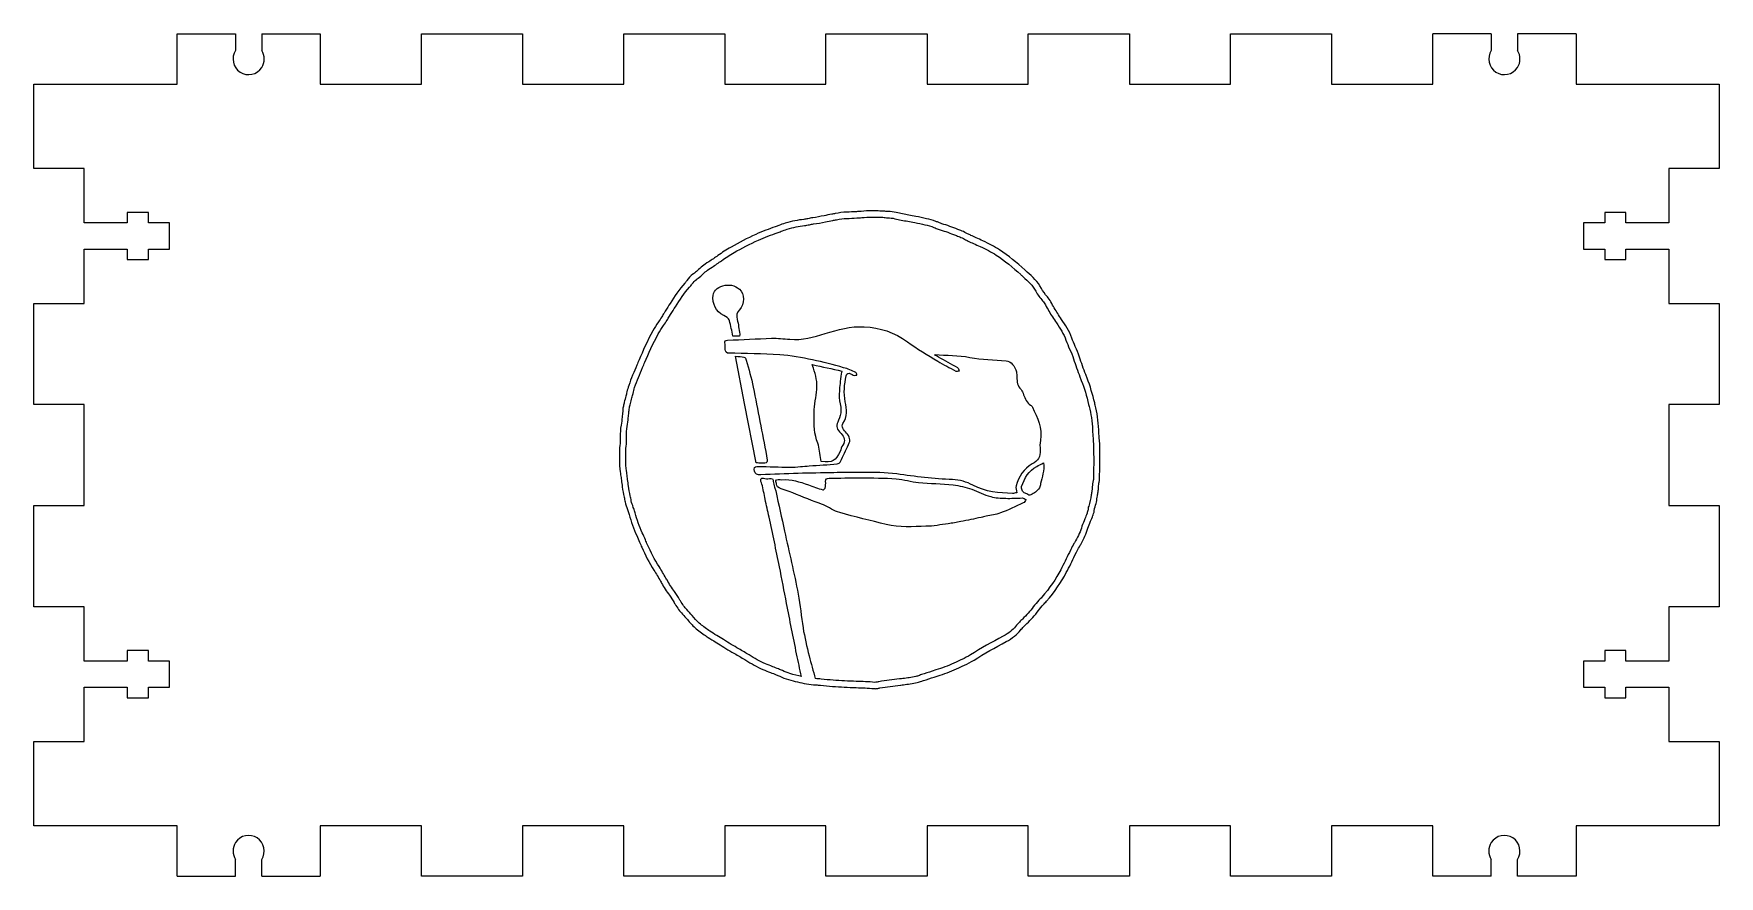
# Model space of a CAD drawing. Header units: inches. Extents: x 5 to 205, y 106 to 206.
import ezdxf

# ---------------------------------------------------------------- set-up
doc = ezdxf.new("R2010")
doc.units = ezdxf.units.IN
doc.header["$MEASUREMENT"] = 0

# ---------------------------------------------------------------- blocks, each defined once
blk = doc.blocks.new('block 2')
at = {"color": 7, "lineweight": 15, "true_color": 0xffffff}
blk.add_open_spline([(131.6, 153.45), (131.6, 153.56), (131.59, 153.65), (131.6, 153.74)], degree=3, dxfattribs=at)
blk = doc.blocks.new('block 3')
at = {"color": 7, "lineweight": 15, "true_color": 0xffffff}
blk.add_open_spline([(131.6, 153.74), (131.65, 154.44), (131.65, 155.14), (131.64, 155.82)], degree=3, dxfattribs=at)
blk = doc.blocks.new('block 4')
at = {"color": 7, "lineweight": 15, "true_color": 0xffffff}
blk.add_open_spline([(131.64, 155.82), (131.64, 156.08), (131.63, 156.35), (131.63, 156.61)], degree=3, dxfattribs=at)
blk = doc.blocks.new('block 5')
at = {"color": 7, "lineweight": 15, "true_color": 0xffffff}
blk.add_open_spline([(131.63, 156.61), (131.63, 157.09), (131.6, 157.57), (131.56, 158.04)], degree=3, dxfattribs=at)
blk = doc.blocks.new('block 6')
at = {"color": 7, "lineweight": 15, "true_color": 0xffffff}
blk.add_open_spline([(131.56, 158.04), (131.53, 158.35), (131.51, 158.67), (131.5, 158.99)], degree=3, dxfattribs=at)
blk = doc.blocks.new('block 7')
at = {"color": 7, "lineweight": 15, "true_color": 0xffffff}
blk.add_open_spline([(131.5, 158.99), (131.47, 159.5), (131.42, 160.01), (131.36, 160.53)], degree=3, dxfattribs=at)
blk = doc.blocks.new('block 8')
at = {"color": 7, "lineweight": 15, "true_color": 0xffffff}
blk.add_open_spline([(131.36, 160.53), (131.3, 161.01), (131.19, 161.47), (131.08, 161.92)], degree=3, dxfattribs=at)
blk = doc.blocks.new('block 9')
at = {"color": 7, "lineweight": 15, "true_color": 0xffffff}
blk.add_open_spline([(131.08, 161.92), (131.06, 162), (131.04, 162.08), (131.02, 162.17)], degree=3, dxfattribs=at)
blk = doc.blocks.new('block 10')
at = {"color": 7, "lineweight": 15, "true_color": 0xffffff}
blk.add_open_spline([(131.02, 162.17), (130.78, 163.18), (130.48, 164.16), (130.13, 165.1)], degree=3, dxfattribs=at)
blk = doc.blocks.new('block 11')
at = {"color": 7, "lineweight": 15, "true_color": 0xffffff}
blk.add_open_spline([(130.13, 165.1), (130.07, 165.25), (130.01, 165.4), (129.96, 165.54)], degree=3, dxfattribs=at)
blk = doc.blocks.new('block 12')
at = {"color": 7, "lineweight": 15, "true_color": 0xffffff}
blk.add_open_spline([(129.96, 165.54), (129.7, 166.22), (129.43, 166.92), (129.21, 167.62)], degree=3, dxfattribs=at)
blk = doc.blocks.new('block 13')
at = {"color": 7, "lineweight": 15, "true_color": 0xffffff}
blk.add_open_spline([(129.21, 167.62), (129.08, 168.06), (128.89, 168.47), (128.72, 168.87)], degree=3, dxfattribs=at)
blk = doc.blocks.new('block 14')
at = {"color": 7, "lineweight": 15, "true_color": 0xffffff}
blk.add_open_spline([(128.72, 168.87), (128.57, 169.21), (128.42, 169.53), (128.31, 169.87)], degree=3, dxfattribs=at)
blk = doc.blocks.new('block 15')
at = {"color": 7, "lineweight": 15, "true_color": 0xffffff}
blk.add_open_spline([(128.31, 169.87), (128.02, 170.7), (127.54, 171.41), (127.08, 172.09)], degree=3, dxfattribs=at)
blk = doc.blocks.new('block 16')
at = {"color": 7, "lineweight": 15, "true_color": 0xffffff}
blk.add_open_spline([(127.08, 172.09), (126.93, 172.32), (126.77, 172.55), (126.63, 172.78)], degree=3, dxfattribs=at)
blk = doc.blocks.new('block 17')
at = {"color": 7, "lineweight": 15, "true_color": 0xffffff}
blk.add_open_spline([(126.63, 172.78), (126.36, 173.21), (126.09, 173.66), (125.82, 174.16)], degree=3, dxfattribs=at)
blk = doc.blocks.new('block 18')
at = {"color": 7, "lineweight": 15, "true_color": 0xffffff}
blk.add_open_spline([(125.82, 174.16), (125.69, 174.39), (125.56, 174.59), (125.4, 174.77)], degree=3, dxfattribs=at)
blk = doc.blocks.new('block 19')
at = {"color": 7, "lineweight": 15, "true_color": 0xffffff}
blk.add_open_spline([(125.4, 174.77), (125.13, 175.09), (124.86, 175.43), (124.69, 175.76)], degree=3, dxfattribs=at)
blk = doc.blocks.new('block 20')
at = {"color": 7, "lineweight": 15, "true_color": 0xffffff}
blk.add_open_spline([(124.69, 175.76), (124.27, 176.6), (123.65, 177.14), (123, 177.71)], degree=3, dxfattribs=at)
blk = doc.blocks.new('block 21')
at = {"color": 7, "lineweight": 15, "true_color": 0xffffff}
blk.add_open_spline([(123, 177.71), (122.91, 177.79), (122.82, 177.87), (122.73, 177.95)], degree=3, dxfattribs=at)
blk = doc.blocks.new('block 22')
at = {"color": 7, "lineweight": 15, "true_color": 0xffffff}
blk.add_open_spline([(122.73, 177.95), (121.76, 178.82), (120.8, 179.65), (119.74, 180.34)], degree=3, dxfattribs=at)
blk = doc.blocks.new('block 23')
at = {"color": 7, "lineweight": 15, "true_color": 0xffffff}
blk.add_open_spline([(119.74, 180.34), (119.11, 180.75), (118.47, 181.06), (117.76, 181.4)], degree=3, dxfattribs=at)
blk = doc.blocks.new('block 24')
at = {"color": 7, "lineweight": 15, "true_color": 0xffffff}
blk.add_open_spline([(117.76, 181.4), (117.49, 181.53), (117.22, 181.65), (116.95, 181.77)], degree=3, dxfattribs=at)
blk = doc.blocks.new('block 25')
at = {"color": 7, "lineweight": 15, "true_color": 0xffffff}
blk.add_open_spline([(116.95, 181.77), (116.74, 181.86), (116.53, 181.96), (116.32, 182.06)], degree=3, dxfattribs=at)
blk = doc.blocks.new('block 26')
at = {"color": 7, "lineweight": 15, "true_color": 0xffffff}
blk.add_open_spline([(116.32, 182.06), (116.19, 182.12), (116.06, 182.18), (115.93, 182.25)], degree=3, dxfattribs=at)
blk = doc.blocks.new('block 27')
at = {"color": 7, "lineweight": 15, "true_color": 0xffffff}
blk.add_open_spline([(115.93, 182.25), (115.72, 182.36), (115.51, 182.48), (115.28, 182.57)], degree=3, dxfattribs=at)
blk = doc.blocks.new('block 28')
at = {"color": 7, "lineweight": 15, "true_color": 0xffffff}
blk.add_open_spline([(115.28, 182.57), (115.1, 182.63), (114.93, 182.7), (114.76, 182.77)], degree=3, dxfattribs=at)
blk = doc.blocks.new('block 29')
at = {"color": 7, "lineweight": 15, "true_color": 0xffffff}
blk.add_open_spline([(114.76, 182.77), (114.15, 183.01), (113.53, 183.26), (112.87, 183.43)], degree=3, dxfattribs=at)
blk = doc.blocks.new('block 30')
at = {"color": 7, "lineweight": 15, "true_color": 0xffffff}
blk.add_open_spline([(112.87, 183.43), (112.76, 183.46), (112.65, 183.51), (112.53, 183.57)], degree=3, dxfattribs=at)
blk = doc.blocks.new('block 31')
at = {"color": 7, "lineweight": 15, "true_color": 0xffffff}
blk.add_open_spline([(112.53, 183.57), (112.42, 183.62), (112.3, 183.67), (112.17, 183.72)], degree=3, dxfattribs=at)
blk = doc.blocks.new('block 32')
at = {"color": 7, "lineweight": 15, "true_color": 0xffffff}
blk.add_open_spline([(112.17, 183.72), (111.43, 183.96), (110.69, 184.13), (109.8, 184.31)], degree=3, dxfattribs=at)
blk = doc.blocks.new('block 33')
at = {"color": 7, "lineweight": 15, "true_color": 0xffffff}
blk.add_open_spline([(109.8, 184.31), (109.52, 184.37), (109.23, 184.41), (108.96, 184.46)], degree=3, dxfattribs=at)
blk = doc.blocks.new('block 34')
at = {"color": 7, "lineweight": 15, "true_color": 0xffffff}
blk.add_open_spline([(108.96, 184.46), (108.47, 184.55), (107.96, 184.64), (107.48, 184.76)], degree=3, dxfattribs=at)
blk = doc.blocks.new('block 35')
at = {"color": 7, "lineweight": 15, "true_color": 0xffffff}
blk.add_open_spline([(107.48, 184.76), (107.15, 184.85), (106.82, 184.87), (106.5, 184.89)], degree=3, dxfattribs=at)
blk = doc.blocks.new('block 36')
at = {"color": 7, "lineweight": 15, "true_color": 0xffffff}
blk.add_open_spline([(106.5, 184.89), (106.32, 184.9), (106.15, 184.91), (105.98, 184.93)], degree=3, dxfattribs=at)
blk = doc.blocks.new('block 37')
at = {"color": 7, "lineweight": 15, "true_color": 0xffffff}
blk.add_open_spline([(105.98, 184.93), (105.83, 184.95), (105.68, 184.95), (105.54, 184.95)], degree=3, dxfattribs=at)
blk = doc.blocks.new('block 38')
at = {"color": 7, "lineweight": 15, "true_color": 0xffffff}
blk.add_open_spline([(105.54, 184.95), (105.4, 184.95), (105.26, 184.95), (105.14, 184.97)], degree=3, dxfattribs=at)
blk = doc.blocks.new('block 39')
at = {"color": 7, "lineweight": 15, "true_color": 0xffffff}
blk.add_open_spline([(105.14, 184.97), (105.11, 184.98), (105.08, 184.98), (105.05, 184.98)], degree=3, dxfattribs=at)
blk = doc.blocks.new('block 40')
at = {"color": 7, "lineweight": 15, "true_color": 0xffffff}
blk.add_open_spline([(105.05, 184.98), (105.02, 184.98), (104.99, 184.98), (104.96, 184.97)], degree=3, dxfattribs=at)
blk = doc.blocks.new('block 41')
at = {"color": 7, "lineweight": 15, "true_color": 0xffffff}
blk.add_open_spline([(104.96, 184.97), (104.9, 184.96), (104.83, 184.96), (104.74, 184.97)], degree=3, dxfattribs=at)
blk = doc.blocks.new('block 42')
at = {"color": 7, "lineweight": 15, "true_color": 0xffffff}
blk.add_open_spline([(104.74, 184.97), (104.68, 184.97), (104.62, 184.98), (104.55, 184.97)], degree=3, dxfattribs=at)
blk = doc.blocks.new('block 43')
at = {"color": 7, "lineweight": 15, "true_color": 0xffffff}
blk.add_open_spline([(104.55, 184.97), (104.13, 184.97), (103.72, 184.94), (103.31, 184.91)], degree=3, dxfattribs=at)
blk = doc.blocks.new('block 44')
at = {"color": 7, "lineweight": 15, "true_color": 0xffffff}
blk.add_open_spline([(103.31, 184.91), (103.12, 184.89), (102.93, 184.88), (102.74, 184.87)], degree=3, dxfattribs=at)
blk = doc.blocks.new('block 45')
at = {"color": 7, "lineweight": 15, "true_color": 0xffffff}
blk.add_open_spline([(102.74, 184.87), (102.34, 184.84), (101.98, 184.82), (101.6, 184.82)], degree=3, dxfattribs=at)
blk = doc.blocks.new('block 46')
at = {"color": 7, "lineweight": 15, "true_color": 0xffffff}
blk.add_open_spline([(101.6, 184.82), (101.13, 184.81), (100.67, 184.73), (100.24, 184.64)], degree=3, dxfattribs=at)
blk = doc.blocks.new('block 47')
at = {"color": 7, "lineweight": 15, "true_color": 0xffffff}
blk.add_open_spline([(100.24, 184.64), (100.09, 184.62), (99.95, 184.59), (99.81, 184.56)], degree=3, dxfattribs=at)
blk = doc.blocks.new('block 48')
at = {"color": 7, "lineweight": 15, "true_color": 0xffffff}
blk.add_open_spline([(99.81, 184.56), (99.5, 184.51), (99.2, 184.45), (98.91, 184.39)], degree=3, dxfattribs=at)
blk = doc.blocks.new('block 49')
at = {"color": 7, "lineweight": 15, "true_color": 0xffffff}
blk.add_open_spline([(98.91, 184.39), (98.45, 184.29), (98.01, 184.2), (97.56, 184.15)], degree=3, dxfattribs=at)
blk = doc.blocks.new('block 50')
at = {"color": 7, "lineweight": 15, "true_color": 0xffffff}
blk.add_open_spline([(97.56, 184.15), (97.36, 184.13), (97.17, 184.09), (96.99, 184.04)], degree=3, dxfattribs=at)
blk = doc.blocks.new('block 51')
at = {"color": 7, "lineweight": 15, "true_color": 0xffffff}
blk.add_open_spline([(96.99, 184.04), (96.82, 184), (96.65, 183.96), (96.5, 183.95)], degree=3, dxfattribs=at)
blk = doc.blocks.new('block 52')
at = {"color": 7, "lineweight": 15, "true_color": 0xffffff}
blk.add_open_spline([(96.5, 183.95), (95.82, 183.88), (95.1, 183.73), (94.3, 183.5)], degree=3, dxfattribs=at)
blk = doc.blocks.new('block 53')
at = {"color": 7, "lineweight": 15, "true_color": 0xffffff}
blk.add_open_spline([(94.3, 183.5), (94.04, 183.42), (93.78, 183.32), (93.54, 183.23)], degree=3, dxfattribs=at)
blk = doc.blocks.new('block 54')
at = {"color": 7, "lineweight": 15, "true_color": 0xffffff}
blk.add_open_spline([(93.54, 183.23), (93.4, 183.17), (93.25, 183.12), (93.1, 183.07)], degree=3, dxfattribs=at)
blk = doc.blocks.new('block 55')
at = {"color": 7, "lineweight": 15, "true_color": 0xffffff}
blk.add_open_spline([(93.1, 183.07), (92.4, 182.82), (91.58, 182.53), (90.8, 182.17)], degree=3, dxfattribs=at)
blk = doc.blocks.new('block 56')
at = {"color": 7, "lineweight": 15, "true_color": 0xffffff}
blk.add_open_spline([(90.8, 182.17), (89.79, 181.72), (88.8, 181.18), (87.87, 180.67)], degree=3, dxfattribs=at)
blk = doc.blocks.new('block 57')
at = {"color": 7, "lineweight": 15, "true_color": 0xffffff}
blk.add_open_spline([(87.87, 180.67), (87.31, 180.37), (86.8, 180.01), (86.3, 179.66)], degree=3, dxfattribs=at)
blk = doc.blocks.new('block 58')
at = {"color": 7, "lineweight": 15, "true_color": 0xffffff}
blk.add_open_spline([(86.3, 179.66), (85.95, 179.41), (85.59, 179.15), (85.22, 178.92)], degree=3, dxfattribs=at)
blk = doc.blocks.new('block 59')
at = {"color": 7, "lineweight": 15, "true_color": 0xffffff}
blk.add_open_spline([(85.22, 178.92), (84.64, 178.56), (84.23, 178.24), (83.89, 177.87)], degree=3, dxfattribs=at)
blk = doc.blocks.new('block 60')
at = {"color": 7, "lineweight": 15, "true_color": 0xffffff}
blk.add_open_spline([(83.89, 177.87), (83.76, 177.73), (83.59, 177.61), (83.41, 177.49)], degree=3, dxfattribs=at)
blk = doc.blocks.new('block 61')
at = {"color": 7, "lineweight": 15, "true_color": 0xffffff}
blk.add_open_spline([(83.34, 177.45), (83.04, 177.24), (82.84, 176.98), (82.64, 176.72)], degree=3, dxfattribs=at)
blk = doc.blocks.new('block 62')
at = {"color": 7, "lineweight": 15, "true_color": 0xffffff}
blk.add_open_spline([(82.64, 176.72), (82.56, 176.61), (82.47, 176.5), (82.38, 176.4)], degree=3, dxfattribs=at)
blk = doc.blocks.new('block 63')
at = {"color": 7, "lineweight": 15, "true_color": 0xffffff}
blk.add_open_spline([(82.38, 176.4), (81.7, 175.65), (81.16, 174.8), (80.64, 173.98)], degree=3, dxfattribs=at)
blk = doc.blocks.new('block 64')
at = {"color": 7, "lineweight": 15, "true_color": 0xffffff}
blk.add_open_spline([(80.5, 173.76), (80.3, 173.45), (80.11, 173.14), (79.93, 172.84)], degree=3, dxfattribs=at)
blk = doc.blocks.new('block 65')
at = {"color": 7, "lineweight": 15, "true_color": 0xffffff}
blk.add_open_spline([(79.93, 172.84), (79.83, 172.69), (79.74, 172.54), (79.65, 172.39)], degree=3, dxfattribs=at)
blk = doc.blocks.new('block 66')
at = {"color": 7, "lineweight": 15, "true_color": 0xffffff}
blk.add_open_spline([(79.65, 172.39), (79.52, 172.18), (79.38, 171.98), (79.25, 171.78)], degree=3, dxfattribs=at)
blk = doc.blocks.new('block 67')
at = {"color": 7, "lineweight": 15, "true_color": 0xffffff}
blk.add_open_spline([(79.25, 171.78), (79.02, 171.44), (78.79, 171.09), (78.59, 170.72)], degree=3, dxfattribs=at)
blk = doc.blocks.new('block 68')
at = {"color": 7, "lineweight": 15, "true_color": 0xffffff}
blk.add_open_spline([(78.59, 170.72), (77.94, 169.56), (77.4, 168.33), (76.96, 167.28)], degree=3, dxfattribs=at)
blk = doc.blocks.new('block 69')
at = {"color": 7, "lineweight": 15, "true_color": 0xffffff}
blk.add_open_spline([(76.96, 167.28), (76.87, 167.07), (76.78, 166.86), (76.69, 166.65)], degree=3, dxfattribs=at)
blk = doc.blocks.new('block 70')
at = {"color": 7, "lineweight": 15, "true_color": 0xffffff}
blk.add_open_spline([(76.69, 166.65), (76.36, 165.87), (76.02, 165.07), (75.73, 164.25)], degree=3, dxfattribs=at)
blk = doc.blocks.new('block 71')
at = {"color": 7, "lineweight": 15, "true_color": 0xffffff}
blk.add_open_spline([(75.73, 164.25), (75.64, 163.99), (75.57, 163.73), (75.51, 163.48)], degree=3, dxfattribs=at)
blk = doc.blocks.new('block 72')
at = {"color": 7, "lineweight": 15, "true_color": 0xffffff}
blk.add_open_spline([(75.51, 163.48), (75.47, 163.3), (75.43, 163.14), (75.39, 162.98)], degree=3, dxfattribs=at)
blk = doc.blocks.new('block 73')
at = {"color": 7, "lineweight": 15, "true_color": 0xffffff}
blk.add_open_spline([(75.39, 162.98), (75.31, 162.74), (75.26, 162.49), (75.2, 162.25)], degree=3, dxfattribs=at)
blk = doc.blocks.new('block 74')
at = {"color": 7, "lineweight": 15, "true_color": 0xffffff}
blk.add_open_spline([(75.2, 162.25), (75.17, 162.08), (75.13, 161.93), (75.09, 161.77)], degree=3, dxfattribs=at)
blk = doc.blocks.new('block 75')
at = {"color": 7, "lineweight": 15, "true_color": 0xffffff}
blk.add_open_spline([(75.09, 161.77), (75.05, 161.61), (75.04, 161.46), (75.03, 161.33)], degree=3, dxfattribs=at)
blk = doc.blocks.new('block 76')
at = {"color": 7, "lineweight": 15, "true_color": 0xffffff}
blk.add_open_spline([(75.03, 161.33), (75.02, 161.26), (75.02, 161.2), (75.01, 161.14)], degree=3, dxfattribs=at)
blk = doc.blocks.new('block 77')
at = {"color": 7, "lineweight": 15, "true_color": 0xffffff}
blk.add_open_spline([(75.01, 161.14), (74.98, 160.91), (74.96, 160.69), (74.94, 160.47)], degree=3, dxfattribs=at)
blk = doc.blocks.new('block 78')
at = {"color": 7, "lineweight": 15, "true_color": 0xffffff}
blk.add_open_spline([(74.94, 160.47), (74.91, 160.14), (74.88, 159.83), (74.82, 159.53)], degree=3, dxfattribs=at)
blk = doc.blocks.new('block 79')
at = {"color": 7, "lineweight": 15, "true_color": 0xffffff}
blk.add_open_spline([(74.82, 159.53), (74.73, 159.06), (74.73, 158.61), (74.73, 158.17)], degree=3, dxfattribs=at)
blk = doc.blocks.new('block 80')
at = {"color": 7, "lineweight": 15, "true_color": 0xffffff}
blk.add_open_spline([(74.73, 158.17), (74.73, 157.8), (74.73, 157.46), (74.68, 157.12)], degree=3, dxfattribs=at)
blk = doc.blocks.new('block 81')
at = {"color": 7, "lineweight": 15, "true_color": 0xffffff}
blk.add_open_spline([(74.68, 157.12), (74.63, 156.77), (74.64, 156.42), (74.64, 156.09)], degree=3, dxfattribs=at)
blk = doc.blocks.new('block 82')
at = {"color": 7, "lineweight": 15, "true_color": 0xffffff}
blk.add_open_spline([(74.64, 156.09), (74.65, 155.86), (74.65, 155.64), (74.64, 155.43)], degree=3, dxfattribs=at)
blk = doc.blocks.new('block 83')
at = {"color": 7, "lineweight": 15, "true_color": 0xffffff}
blk.add_open_spline([(74.64, 155.43), (74.61, 154.93), (74.67, 154.46), (74.73, 154)], degree=3, dxfattribs=at)
blk = doc.blocks.new('block 84')
at = {"color": 7, "lineweight": 15, "true_color": 0xffffff}
blk.add_open_spline([(74.73, 154), (74.74, 153.89), (74.76, 153.77), (74.77, 153.65)], degree=3, dxfattribs=at)
blk = doc.blocks.new('block 85')
at = {"color": 7, "lineweight": 15, "true_color": 0xffffff}
blk.add_open_spline([(74.77, 153.65), (74.8, 153.43), (74.83, 153.21), (74.86, 153)], degree=3, dxfattribs=at)
blk = doc.blocks.new('block 86')
at = {"color": 7, "lineweight": 15, "true_color": 0xffffff}
blk.add_open_spline([(74.86, 153), (74.9, 152.74), (74.94, 152.47), (74.96, 152.21)], degree=3, dxfattribs=at)
blk = doc.blocks.new('block 87')
at = {"color": 7, "lineweight": 15, "true_color": 0xffffff}
blk.add_open_spline([(74.96, 152.21), (75, 151.79), (75.09, 151.39), (75.18, 150.99)], degree=3, dxfattribs=at)
blk = doc.blocks.new('block 88')
at = {"color": 7, "lineweight": 15, "true_color": 0xffffff}
blk.add_open_spline([(75.18, 150.99), (75.22, 150.81), (75.26, 150.61), (75.3, 150.42)], degree=3, dxfattribs=at)
blk = doc.blocks.new('block 89')
at = {"color": 7, "lineweight": 15, "true_color": 0xffffff}
blk.add_open_spline([(75.3, 150.42), (75.36, 150.11), (75.46, 149.81), (75.57, 149.53)], degree=3, dxfattribs=at)
blk = doc.blocks.new('block 90')
at = {"color": 7, "lineweight": 15, "true_color": 0xffffff}
blk.add_open_spline([(75.57, 149.53), (75.63, 149.36), (75.69, 149.2), (75.74, 149.04)], degree=3, dxfattribs=at)
blk = doc.blocks.new('block 91')
at = {"color": 7, "lineweight": 15, "true_color": 0xffffff}
blk.add_open_spline([(75.77, 148.92), (76.02, 148.09), (76.27, 147.23), (76.68, 146.42)], degree=3, dxfattribs=at)
blk = doc.blocks.new('block 92')
at = {"color": 7, "lineweight": 15, "true_color": 0xffffff}
blk.add_open_spline([(76.68, 146.42), (76.81, 146.17), (76.91, 145.92), (77.02, 145.65)], degree=3, dxfattribs=at)
blk = doc.blocks.new('block 93')
at = {"color": 7, "lineweight": 15, "true_color": 0xffffff}
blk.add_open_spline([(77.02, 145.65), (77.1, 145.45), (77.19, 145.24), (77.28, 145.04)], degree=3, dxfattribs=at)
blk = doc.blocks.new('block 94')
at = {"color": 7, "lineweight": 15, "true_color": 0xffffff}
blk.add_open_spline([(77.28, 145.04), (77.69, 144.15), (78.14, 143.2), (78.72, 142.33)], degree=3, dxfattribs=at)
blk = doc.blocks.new('block 95')
at = {"color": 7, "lineweight": 15, "true_color": 0xffffff}
blk.add_open_spline([(78.72, 142.33), (79, 141.91), (79.25, 141.46), (79.5, 141.01)], degree=3, dxfattribs=at)
blk = doc.blocks.new('block 96')
at = {"color": 7, "lineweight": 15, "true_color": 0xffffff}
blk.add_open_spline([(79.5, 141.01), (79.54, 140.94), (79.58, 140.87), (79.62, 140.8)], degree=3, dxfattribs=at)
blk = doc.blocks.new('block 97')
at = {"color": 7, "lineweight": 15, "true_color": 0xffffff}
blk.add_open_spline([(79.62, 140.8), (79.89, 140.31), (80.21, 139.82), (80.56, 139.34)], degree=3, dxfattribs=at)
blk = doc.blocks.new('block 98')
at = {"color": 7, "lineweight": 15, "true_color": 0xffffff}
blk.add_open_spline([(80.56, 139.34), (80.76, 139.08), (80.94, 138.77), (81.12, 138.47)], degree=3, dxfattribs=at)
blk = doc.blocks.new('block 99')
at = {"color": 7, "lineweight": 15, "true_color": 0xffffff}
blk.add_open_spline([(81.12, 138.47), (81.16, 138.41), (81.19, 138.35), (81.22, 138.3)], degree=3, dxfattribs=at)
blk = doc.blocks.new('block 100')
at = {"color": 7, "lineweight": 15, "true_color": 0xffffff}
blk.add_open_spline([(81.22, 138.3), (81.51, 137.82), (81.79, 137.44), (82.1, 137.12)], degree=3, dxfattribs=at)
blk = doc.blocks.new('block 101')
at = {"color": 7, "lineweight": 15, "true_color": 0xffffff}
blk.add_open_spline([(82.1, 137.12), (82.31, 136.91), (82.49, 136.69), (82.69, 136.46)], degree=3, dxfattribs=at)
blk = doc.blocks.new('block 102')
at = {"color": 7, "lineweight": 15, "true_color": 0xffffff}
blk.add_open_spline([(82.69, 136.46), (82.97, 136.13), (83.26, 135.79), (83.6, 135.49)], degree=3, dxfattribs=at)
blk = doc.blocks.new('block 103')
at = {"color": 7, "lineweight": 15, "true_color": 0xffffff}
blk.add_open_spline([(83.6, 135.49), (83.98, 135.14), (84.41, 134.84), (84.82, 134.56)], degree=3, dxfattribs=at)
blk = doc.blocks.new('block 104')
at = {"color": 7, "lineweight": 15, "true_color": 0xffffff}
blk.add_open_spline([(84.93, 134.48), (85.21, 134.28), (85.52, 134.11), (85.81, 133.94)], degree=3, dxfattribs=at)
blk = doc.blocks.new('block 105')
at = {"color": 7, "lineweight": 15, "true_color": 0xffffff}
blk.add_open_spline([(85.81, 133.94), (86.07, 133.79), (86.33, 133.64), (86.57, 133.47)], degree=3, dxfattribs=at)
blk = doc.blocks.new('block 106')
at = {"color": 7, "lineweight": 15, "true_color": 0xffffff}
blk.add_open_spline([(86.57, 133.47), (87.17, 133.06), (87.81, 132.7), (88.43, 132.34)], degree=3, dxfattribs=at)
blk = doc.blocks.new('block 107')
at = {"color": 7, "lineweight": 15, "true_color": 0xffffff}
blk.add_open_spline([(88.43, 132.34), (88.63, 132.22), (88.84, 132.1), (89.05, 131.98)], degree=3, dxfattribs=at)
blk = doc.blocks.new('block 108')
at = {"color": 7, "lineweight": 15, "true_color": 0xffffff}
blk.add_open_spline([(89.05, 131.98), (89.24, 131.87), (89.44, 131.74), (89.63, 131.63)], degree=3, dxfattribs=at)
blk = doc.blocks.new('block 109')
at = {"color": 7, "lineweight": 15, "true_color": 0xffffff}
blk.add_open_spline([(89.63, 131.63), (90.27, 131.24), (90.93, 130.84), (91.65, 130.53)], degree=3, dxfattribs=at)
blk = doc.blocks.new('block 110')
at = {"color": 7, "lineweight": 15, "true_color": 0xffffff}
blk.add_open_spline([(91.65, 130.53), (91.95, 130.41), (92.25, 130.29), (92.55, 130.18)], degree=3, dxfattribs=at)
blk = doc.blocks.new('block 111')
at = {"color": 7, "lineweight": 15, "true_color": 0xffffff}
blk.add_open_spline([(92.55, 130.18), (92.78, 130.09), (93.01, 130), (93.23, 129.91)], degree=3, dxfattribs=at)
blk = doc.blocks.new('block 112')
at = {"color": 7, "lineweight": 15, "true_color": 0xffffff}
blk.add_open_spline([(93.23, 129.91), (93.37, 129.86), (93.51, 129.79), (93.65, 129.73)], degree=3, dxfattribs=at)
blk = doc.blocks.new('block 113')
at = {"color": 7, "lineweight": 15, "true_color": 0xffffff}
blk.add_open_spline([(93.65, 129.73), (93.98, 129.58), (94.31, 129.43), (94.67, 129.34)], degree=3, dxfattribs=at)
blk = doc.blocks.new('block 114')
at = {"color": 7, "lineweight": 15, "true_color": 0xffffff}
blk.add_open_spline([(94.67, 129.34), (95.43, 129.14), (96.1, 128.96), (96.81, 128.84)], degree=3, dxfattribs=at)
blk = doc.blocks.new('block 115')
at = {"color": 7, "lineweight": 15, "true_color": 0xffffff}
blk.add_open_spline([(96.81, 128.84), (97.19, 128.77), (97.57, 128.74), (97.94, 128.71)], degree=3, dxfattribs=at)
blk = doc.blocks.new('block 116')
at = {"color": 7, "lineweight": 15, "true_color": 0xffffff}
blk.add_open_spline([(97.94, 128.71), (98.13, 128.69), (98.32, 128.68), (98.5, 128.66)], degree=3, dxfattribs=at)
blk = doc.blocks.new('block 117')
at = {"color": 7, "lineweight": 15, "true_color": 0xffffff}
blk.add_open_spline([(98.5, 128.66), (99.45, 128.55), (100.39, 128.49), (101.3, 128.44)], degree=3, dxfattribs=at)
blk = doc.blocks.new('block 118')
at = {"color": 7, "lineweight": 15, "true_color": 0xffffff}
blk.add_open_spline([(101.3, 128.44), (101.77, 128.41), (102.25, 128.39), (102.71, 128.38)], degree=3, dxfattribs=at)
blk = doc.blocks.new('block 119')
at = {"color": 7, "lineweight": 15, "true_color": 0xffffff}
blk.add_open_spline([(102.71, 128.38), (103.41, 128.36), (104.13, 128.34), (104.83, 128.27)], degree=3, dxfattribs=at)
blk = doc.blocks.new('block 120')
at = {"color": 7, "lineweight": 15, "true_color": 0xffffff}
blk.add_open_spline([(104.83, 128.27), (104.87, 128.26), (104.91, 128.26), (104.95, 128.26)], degree=3, dxfattribs=at)
blk = doc.blocks.new('block 121')
at = {"color": 7, "lineweight": 15, "true_color": 0xffffff}
blk.add_open_spline([(104.95, 128.26), (105.11, 128.26), (105.25, 128.29), (105.38, 128.32)], degree=3, dxfattribs=at)
blk = doc.blocks.new('block 122')
at = {"color": 7, "lineweight": 15, "true_color": 0xffffff}
blk.add_open_spline([(105.38, 128.32), (105.44, 128.33), (105.49, 128.34), (105.54, 128.35)], degree=3, dxfattribs=at)
blk = doc.blocks.new('block 123')
at = {"color": 7, "lineweight": 15, "true_color": 0xffffff}
blk.add_open_spline([(105.54, 128.35), (106.34, 128.48), (107.16, 128.58), (107.96, 128.68)], degree=3, dxfattribs=at)
blk = doc.blocks.new('block 124')
at = {"color": 7, "lineweight": 15, "true_color": 0xffffff}
blk.add_open_spline([(108.03, 128.69), (108.13, 128.7), (108.23, 128.71), (108.33, 128.73)], degree=3, dxfattribs=at)
blk = doc.blocks.new('block 125')
at = {"color": 7, "lineweight": 15, "true_color": 0xffffff}
blk.add_open_spline([(108.33, 128.73), (108.86, 128.79), (109.41, 128.86), (109.96, 128.98)], degree=3, dxfattribs=at)
blk = doc.blocks.new('block 126')
at = {"color": 7, "lineweight": 15, "true_color": 0xffffff}
blk.add_open_spline([(109.96, 128.98), (110.14, 129.02), (110.32, 129.08), (110.49, 129.14)], degree=3, dxfattribs=at)
blk = doc.blocks.new('block 127')
at = {"color": 7, "lineweight": 15, "true_color": 0xffffff}
blk.add_open_spline([(110.49, 129.14), (110.57, 129.17), (110.64, 129.2), (110.72, 129.22)], degree=3, dxfattribs=at)
blk = doc.blocks.new('block 128')
at = {"color": 7, "lineweight": 15, "true_color": 0xffffff}
blk.add_open_spline([(110.72, 129.22), (111.13, 129.36), (111.55, 129.49), (111.97, 129.63)], degree=3, dxfattribs=at)
blk = doc.blocks.new('block 129')
at = {"color": 7, "lineweight": 15, "true_color": 0xffffff}
blk.add_open_spline([(111.97, 129.63), (112.29, 129.73), (112.62, 129.84), (112.94, 129.95)], degree=3, dxfattribs=at)
blk = doc.blocks.new('block 130')
at = {"color": 7, "lineweight": 15, "true_color": 0xffffff}
blk.add_open_spline([(112.94, 129.95), (113.68, 130.19), (114.42, 130.49), (115.21, 130.88)], degree=3, dxfattribs=at)
blk = doc.blocks.new('block 131')
at = {"color": 7, "lineweight": 15, "true_color": 0xffffff}
blk.add_open_spline([(115.21, 130.88), (115.33, 130.94), (115.44, 130.99), (115.56, 131.05)], degree=3, dxfattribs=at)
blk = doc.blocks.new('block 132')
at = {"color": 7, "lineweight": 15, "true_color": 0xffffff}
blk.add_open_spline([(115.56, 131.05), (115.94, 131.23), (116.33, 131.41), (116.7, 131.65)], degree=3, dxfattribs=at)
blk = doc.blocks.new('block 133')
at = {"color": 7, "lineweight": 15, "true_color": 0xffffff}
blk.add_open_spline([(116.7, 131.65), (117.92, 132.43), (119.2, 133.13), (120.51, 133.84)], degree=3, dxfattribs=at)
blk = doc.blocks.new('block 134')
at = {"color": 7, "lineweight": 15, "true_color": 0xffffff}
blk.add_open_spline([(120.51, 133.84), (121.27, 134.25), (121.81, 134.68), (122.21, 135.21)], degree=3, dxfattribs=at)
blk = doc.blocks.new('block 135')
at = {"color": 7, "lineweight": 15, "true_color": 0xffffff}
blk.add_open_spline([(122.21, 135.21), (122.32, 135.35), (122.46, 135.49), (122.61, 135.63)], degree=3, dxfattribs=at)
blk = doc.blocks.new('block 136')
at = {"color": 7, "lineweight": 15, "true_color": 0xffffff}
blk.add_open_spline([(122.61, 135.63), (122.67, 135.69), (122.74, 135.75), (122.8, 135.82)], degree=3, dxfattribs=at)
blk = doc.blocks.new('block 137')
at = {"color": 7, "lineweight": 15, "true_color": 0xffffff}
blk.add_open_spline([(122.8, 135.82), (122.86, 135.88), (122.91, 135.93), (122.97, 135.99)], degree=3, dxfattribs=at)
blk = doc.blocks.new('block 138')
at = {"color": 7, "lineweight": 15, "true_color": 0xffffff}
blk.add_open_spline([(122.97, 135.99), (123.44, 136.46), (123.93, 136.96), (124.34, 137.53)], degree=3, dxfattribs=at)
blk = doc.blocks.new('block 139')
at = {"color": 7, "lineweight": 15, "true_color": 0xffffff}
blk.add_open_spline([(124.34, 137.53), (124.52, 137.78), (124.73, 138.01), (124.95, 138.25)], degree=3, dxfattribs=at)
blk = doc.blocks.new('block 140')
at = {"color": 7, "lineweight": 15, "true_color": 0xffffff}
blk.add_open_spline([(124.95, 138.25), (125.06, 138.37), (125.18, 138.5), (125.29, 138.63)], degree=3, dxfattribs=at)
blk = doc.blocks.new('block 141')
at = {"color": 7, "lineweight": 15, "true_color": 0xffffff}
blk.add_open_spline([(125.29, 138.63), (126.28, 139.77), (127.05, 140.88), (127.65, 142.03)], degree=3, dxfattribs=at)
blk = doc.blocks.new('block 142')
at = {"color": 7, "lineweight": 15, "true_color": 0xffffff}
blk.add_open_spline([(127.65, 142.03), (128.02, 142.71), (128.35, 143.42), (128.68, 144.1)], degree=3, dxfattribs=at)
blk = doc.blocks.new('block 143')
at = {"color": 7, "lineweight": 15, "true_color": 0xffffff}
blk.add_open_spline([(128.85, 144.45), (128.95, 144.67), (129.08, 144.88), (129.21, 145.11)], degree=3, dxfattribs=at)
blk = doc.blocks.new('block 144')
at = {"color": 7, "lineweight": 15, "true_color": 0xffffff}
blk.add_open_spline([(129.21, 145.11), (129.27, 145.21), (129.34, 145.33), (129.4, 145.44)], degree=3, dxfattribs=at)
blk = doc.blocks.new('block 145')
at = {"color": 7, "lineweight": 15, "true_color": 0xffffff}
blk.add_open_spline([(129.4, 145.44), (129.75, 146.07), (130.02, 146.69), (130.22, 147.31)], degree=3, dxfattribs=at)
blk = doc.blocks.new('block 146')
at = {"color": 7, "lineweight": 15, "true_color": 0xffffff}
blk.add_open_spline([(130.22, 147.31), (130.31, 147.58), (130.42, 147.84), (130.53, 148.12)], degree=3, dxfattribs=at)
blk = doc.blocks.new('block 147')
at = {"color": 7, "lineweight": 15, "true_color": 0xffffff}
blk.add_open_spline([(130.53, 148.12), (130.63, 148.35), (130.72, 148.58), (130.81, 148.83)], degree=3, dxfattribs=at)
blk = doc.blocks.new('block 148')
at = {"color": 7, "lineweight": 15, "true_color": 0xffffff}
blk.add_open_spline([(130.81, 148.83), (130.82, 148.85), (130.83, 148.88), (130.84, 148.91)], degree=3, dxfattribs=at)
blk = doc.blocks.new('block 149')
at = {"color": 7, "lineweight": 15, "true_color": 0xffffff}
blk.add_open_spline([(130.84, 148.91), (130.91, 149.1), (130.99, 149.33), (130.98, 149.59)], degree=3, dxfattribs=at)
blk = doc.blocks.new('block 150')
at = {"color": 7, "lineweight": 15, "true_color": 0xffffff}
blk.add_open_spline([(130.98, 149.59), (130.99, 149.61), (131, 149.64), (131.01, 149.66)], degree=3, dxfattribs=at)
blk = doc.blocks.new('block 151')
at = {"color": 7, "lineweight": 15, "true_color": 0xffffff}
blk.add_open_spline([(131.01, 149.66), (131.19, 150.16), (131.27, 150.67), (131.34, 151.16)], degree=3, dxfattribs=at)
blk = doc.blocks.new('block 152')
at = {"color": 7, "lineweight": 15, "true_color": 0xffffff}
blk.add_open_spline([(131.34, 151.16), (131.37, 151.31), (131.39, 151.48), (131.42, 151.63)], degree=3, dxfattribs=at)
blk = doc.blocks.new('block 153')
at = {"color": 7, "lineweight": 15, "true_color": 0xffffff}
blk.add_open_spline([(131.42, 151.63), (131.45, 151.81), (131.46, 151.99), (131.47, 152.17)], degree=3, dxfattribs=at)
blk = doc.blocks.new('block 154')
at = {"color": 7, "lineweight": 15, "true_color": 0xffffff}
blk.add_open_spline([(131.47, 152.17), (131.49, 152.38), (131.5, 152.59), (131.55, 152.77)], degree=3, dxfattribs=at)
blk = doc.blocks.new('block 155')
at = {"color": 7, "lineweight": 15, "true_color": 0xffffff}
blk.add_open_spline([(131.55, 152.77), (131.62, 153.02), (131.61, 153.25), (131.6, 153.45)], degree=3, dxfattribs=at)
blk = doc.blocks.new('block 156')
at = {"color": 7, "lineweight": 15, "true_color": 0xffffff}
blk.add_open_spline([(89.68, 167.26), (89.96, 166.19), (90.28, 165.13), (90.5, 164.05)], degree=3, dxfattribs=at)
blk = doc.blocks.new('block 157')
at = {"color": 7, "lineweight": 15, "true_color": 0xffffff}
blk.add_open_spline([(89.4, 167.62), (89.52, 167.59), (89.64, 167.4), (89.68, 167.26)], degree=3, dxfattribs=at)
blk = doc.blocks.new('block 158')
at = {"color": 7, "lineweight": 15, "true_color": 0xffffff}
blk.add_open_spline([(88.39, 167.72), (88.82, 167.68), (89.12, 167.69), (89.4, 167.62)], degree=3, dxfattribs=at)
blk = doc.blocks.new('block 159')
at = {"color": 7, "lineweight": 15, "true_color": 0xffffff}
blk.add_lwpolyline([(90.86, 155.05), (89.48, 162.11), (88.39, 167.72)], dxfattribs=at)
blk = doc.blocks.new('block 160')
at = {"color": 7, "lineweight": 15, "true_color": 0xffffff}
blk.add_open_spline([(92.08, 155.9), (92.25, 155.04), (92.26, 155.02), (91.36, 155.03)], degree=3, dxfattribs=at)
blk = doc.blocks.new('block 161')
at = {"color": 7, "lineweight": 15, "true_color": 0xffffff}
blk.add_open_spline([(90.5, 164.05), (91.05, 161.34), (91.55, 158.61), (92.08, 155.9)], degree=3, dxfattribs=at)
blk = doc.blocks.new('block 162')
at = {"color": 7, "lineweight": 15, "true_color": 0xffffff}
blk.add_open_spline([(85.72, 174.63), (85.67, 175.43), (86.24, 175.86), (86.89, 176.07)], degree=3, dxfattribs=at)
blk = doc.blocks.new('block 163')
at = {"color": 7, "lineweight": 15, "true_color": 0xffffff}
blk.add_open_spline([(87.39, 172.3), (86.27, 172.92), (85.79, 173.45), (85.72, 174.63)], degree=3, dxfattribs=at)
blk = doc.blocks.new('block 164')
at = {"color": 7, "lineweight": 15, "true_color": 0xffffff}
blk.add_open_spline([(87.68, 171.93), (87.65, 172.07), (87.52, 172.22), (87.39, 172.3)], degree=3, dxfattribs=at)
blk = doc.blocks.new('block 165')
at = {"color": 7, "lineweight": 15, "true_color": 0xffffff}
blk.add_open_spline([(88.09, 170.11), (87.96, 170.71), (87.84, 171.32), (87.68, 171.93)], degree=3, dxfattribs=at)
blk = doc.blocks.new('block 166')
at = {"color": 7, "lineweight": 15, "true_color": 0xffffff}
blk.add_open_spline([(88.92, 170.35), (88.93, 170.28), (88.9, 170.21), (88.89, 170.11)], degree=3, dxfattribs=at)
blk = doc.blocks.new('block 167')
at = {"color": 7, "lineweight": 15, "true_color": 0xffffff}
blk.add_open_spline([(88.61, 172.07), (88.73, 171.5), (88.82, 170.92), (88.92, 170.35)], degree=3, dxfattribs=at)
blk = doc.blocks.new('block 168')
at = {"color": 7, "lineweight": 15, "true_color": 0xffffff}
blk.add_open_spline([(88.88, 173.24), (88.51, 172.88), (88.5, 172.52), (88.61, 172.07)], degree=3, dxfattribs=at)
blk = doc.blocks.new('block 169')
at = {"color": 7, "lineweight": 15, "true_color": 0xffffff}
blk.add_open_spline([(88.88, 175.67), (89.5, 175.18), (89.52, 173.86), (88.88, 173.24)], degree=3, dxfattribs=at)
blk = doc.blocks.new('block 170')
at = {"color": 7, "lineweight": 15, "true_color": 0xffffff}
blk.add_open_spline([(86.89, 176.07), (87.61, 176.29), (88.29, 176.14), (88.88, 175.67)], degree=3, dxfattribs=at)
blk = doc.blocks.new('block 171')
at = {"color": 7, "lineweight": 15, "true_color": 0xffffff}
blk.add_open_spline([(123.73, 151.43), (123.56, 151.35), (123.32, 151.18), (123.22, 151.24)], degree=3, dxfattribs=at)
blk = doc.blocks.new('block 172')
at = {"color": 7, "lineweight": 15, "true_color": 0xffffff}
blk.add_open_spline([(124.01, 151.58), (123.93, 151.51), (123.83, 151.47), (123.73, 151.43)], degree=3, dxfattribs=at)
blk = doc.blocks.new('block 173')
at = {"color": 7, "lineweight": 15, "true_color": 0xffffff}
blk.add_open_spline([(124.45, 152.08), (124.33, 151.89), (124.17, 151.74), (124.01, 151.58)], degree=3, dxfattribs=at)
blk = doc.blocks.new('block 174')
at = {"color": 7, "lineweight": 15, "true_color": 0xffffff}
blk.add_open_spline([(124.6, 152.59), (124.56, 152.42), (124.54, 152.23), (124.45, 152.08)], degree=3, dxfattribs=at)
blk = doc.blocks.new('block 175')
at = {"color": 7, "lineweight": 15, "true_color": 0xffffff}
blk.add_open_spline([(124.96, 155.07), (125.05, 154.14), (124.77, 153.37), (124.6, 152.59)], degree=3, dxfattribs=at)
blk = doc.blocks.new('block 176')
at = {"color": 7, "lineweight": 15, "true_color": 0xffffff}
blk.add_open_spline([(124.14, 154.63), (124.39, 154.76), (124.63, 154.89), (124.96, 155.07)], degree=3, dxfattribs=at)
blk = doc.blocks.new('block 177')
at = {"color": 7, "lineweight": 15, "true_color": 0xffffff}
blk.add_open_spline([(122.35, 152.26), (122.68, 153.25), (123.18, 154.11), (124.14, 154.63)], degree=3, dxfattribs=at)
blk = doc.blocks.new('block 178')
at = {"color": 7, "lineweight": 15, "true_color": 0xffffff}
blk.add_open_spline([(122.35, 152.04), (122.34, 152.11), (122.33, 152.19), (122.35, 152.26)], degree=3, dxfattribs=at)
blk = doc.blocks.new('block 179')
at = {"color": 7, "lineweight": 15, "true_color": 0xffffff}
blk.add_open_spline([(123.22, 151.24), (122.89, 151.45), (122.37, 151.5), (122.35, 152.04)], degree=3, dxfattribs=at)
blk = doc.blocks.new('block 180')
at = {"color": 7, "lineweight": 15, "true_color": 0xffffff}
blk.add_open_spline([(100.93, 158.53), (101.33, 158.12), (101.47, 157.69), (101.13, 157.16)], degree=3, dxfattribs=at)
blk = doc.blocks.new('block 181')
at = {"color": 7, "lineweight": 15, "true_color": 0xffffff}
blk.add_open_spline([(100.75, 158.73), (100.81, 158.66), (100.87, 158.59), (100.93, 158.53)], degree=3, dxfattribs=at)
blk = doc.blocks.new('block 182')
at = {"color": 7, "lineweight": 15, "true_color": 0xffffff}
blk.add_open_spline([(100.63, 160.11), (100.34, 159.53), (100.32, 159.23), (100.75, 158.73)], degree=3, dxfattribs=at)
blk = doc.blocks.new('block 183')
at = {"color": 7, "lineweight": 15, "true_color": 0xffffff}
blk.add_open_spline([(100.9, 161.3), (100.9, 160.9), (100.81, 160.47), (100.63, 160.11)], degree=3, dxfattribs=at)
blk = doc.blocks.new('block 184')
at = {"color": 7, "lineweight": 15, "true_color": 0xffffff}
blk.add_open_spline([(100.71, 162.81), (100.73, 162.3), (100.91, 161.8), (100.9, 161.3)], degree=3, dxfattribs=at)
blk = doc.blocks.new('block 185')
at = {"color": 7, "lineweight": 15, "true_color": 0xffffff}
blk.add_open_spline([(97.5, 166.73), (98.75, 166.46), (99.86, 166.21), (101, 165.95)], degree=3, dxfattribs=at)
blk = doc.blocks.new('block 186')
at = {"color": 7, "lineweight": 15, "true_color": 0xffffff}
blk.add_open_spline([(97.75, 165.97), (97.68, 166.17), (97.62, 166.38), (97.5, 166.73)], degree=3, dxfattribs=at)
blk = doc.blocks.new('block 187')
at = {"color": 7, "lineweight": 15, "true_color": 0xffffff}
blk.add_open_spline([(98.01, 163.45), (98.12, 164.31), (98.04, 165.15), (97.75, 165.97)], degree=3, dxfattribs=at)
blk = doc.blocks.new('block 188')
at = {"color": 7, "lineweight": 15, "true_color": 0xffffff}
blk.add_open_spline([(97.72, 160.69), (97.72, 161.61), (97.9, 162.53), (98.01, 163.45)], degree=3, dxfattribs=at)
blk = doc.blocks.new('block 189')
at = {"color": 7, "lineweight": 15, "true_color": 0xffffff}
blk.add_open_spline([(98.18, 157.39), (97.71, 158.45), (97.72, 159.58), (97.72, 160.69)], degree=3, dxfattribs=at)
blk = doc.blocks.new('block 190')
at = {"color": 7, "lineweight": 15, "true_color": 0xffffff}
blk.add_open_spline([(98.23, 157.17), (98.21, 157.25), (98.21, 157.33), (98.18, 157.39)], degree=3, dxfattribs=at)
blk = doc.blocks.new('block 191')
at = {"color": 7, "lineweight": 15, "true_color": 0xffffff}
blk.add_open_spline([(98.55, 155.23), (98.45, 155.86), (98.34, 156.52), (98.23, 157.17)], degree=3, dxfattribs=at)
blk = doc.blocks.new('block 192')
at = {"color": 7, "lineweight": 15, "true_color": 0xffffff}
blk.add_open_spline([(100.8, 156.42), (100.32, 155.29), (99.91, 155.07), (98.55, 155.23)], degree=3, dxfattribs=at)
blk = doc.blocks.new('block 193')
at = {"color": 7, "lineweight": 15, "true_color": 0xffffff}
blk.add_open_spline([(101.13, 157.16), (100.98, 156.94), (100.91, 156.67), (100.8, 156.42)], degree=3, dxfattribs=at)
blk = doc.blocks.new('block 194')
at = {"color": 7, "lineweight": 15, "true_color": 0xffffff}
blk.add_open_spline([(93.27, 152.53), (93.24, 152.65), (93.2, 152.8), (93.19, 152.93)], degree=3, dxfattribs=at)
blk = doc.blocks.new('block 195')
at = {"color": 7, "lineweight": 15, "true_color": 0xffffff}
blk.add_open_spline([(93.38, 152.21), (93.29, 152.3), (93.29, 152.4), (93.27, 152.53)], degree=3, dxfattribs=at)
blk = doc.blocks.new('block 196')
at = {"color": 7, "lineweight": 15, "true_color": 0xffffff}
blk.add_open_spline([(94.3, 151.83), (94.02, 151.94), (93.61, 152), (93.38, 152.21)], degree=3, dxfattribs=at)
blk = doc.blocks.new('block 197')
at = {"color": 7, "lineweight": 15, "true_color": 0xffffff}
blk.add_open_spline([(97.85, 150.42), (96.67, 150.89), (95.49, 151.38), (94.3, 151.83)], degree=3, dxfattribs=at)
blk = doc.blocks.new('block 198')
at = {"color": 7, "lineweight": 15, "true_color": 0xffffff}
blk.add_open_spline([(98.83, 150.08), (98.51, 150.22), (98.17, 150.3), (97.85, 150.42)], degree=3, dxfattribs=at)
blk = doc.blocks.new('block 199')
at = {"color": 7, "lineweight": 15, "true_color": 0xffffff}
blk.add_open_spline([(100.77, 149.15), (100.09, 149.35), (99.48, 149.78), (98.83, 150.08)], degree=3, dxfattribs=at)
blk = doc.blocks.new('block 200')
at = {"color": 7, "lineweight": 15, "true_color": 0xffffff}
blk.add_open_spline([(106.28, 147.75), (104.44, 148.19), (102.59, 148.63), (100.77, 149.15)], degree=3, dxfattribs=at)
blk = doc.blocks.new('block 201')
at = {"color": 7, "lineweight": 15, "true_color": 0xffffff}
blk.add_open_spline([(111, 147.53), (109.43, 147.49), (107.84, 147.38), (106.28, 147.75)], degree=3, dxfattribs=at)
blk = doc.blocks.new('block 202')
at = {"color": 7, "lineweight": 15, "true_color": 0xffffff}
blk.add_open_spline([(113.63, 147.83), (112.75, 147.71), (111.88, 147.54), (111, 147.53)], degree=3, dxfattribs=at)
blk = doc.blocks.new('block 203')
at = {"color": 7, "lineweight": 15, "true_color": 0xffffff}
blk.add_open_spline([(115.13, 148.09), (114.63, 147.99), (114.13, 147.9), (113.63, 147.83)], degree=3, dxfattribs=at)
blk = doc.blocks.new('block 204')
at = {"color": 7, "lineweight": 15, "true_color": 0xffffff}
blk.add_open_spline([(117.53, 148.58), (116.73, 148.41), (115.93, 148.25), (115.13, 148.09)], degree=3, dxfattribs=at)
blk = doc.blocks.new('block 205')
at = {"color": 7, "lineweight": 15, "true_color": 0xffffff}
blk.add_open_spline([(118.14, 148.74), (117.94, 148.69), (117.74, 148.62), (117.53, 148.58)], degree=3, dxfattribs=at)
blk = doc.blocks.new('block 206')
at = {"color": 7, "lineweight": 15, "true_color": 0xffffff}
blk.add_open_spline([(119.83, 149.11), (119.3, 148.91), (118.71, 148.86), (118.14, 148.74)], degree=3, dxfattribs=at)
blk = doc.blocks.new('block 207')
at = {"color": 7, "lineweight": 15, "true_color": 0xffffff}
blk.add_open_spline([(122.54, 150.3), (121.65, 149.88), (120.76, 149.45), (119.83, 149.11)], degree=3, dxfattribs=at)
blk = doc.blocks.new('block 208')
at = {"color": 7, "lineweight": 15, "true_color": 0xffffff}
blk.add_open_spline([(122.86, 150.71), (122.76, 150.57), (122.68, 150.37), (122.54, 150.3)], degree=3, dxfattribs=at)
blk = doc.blocks.new('block 209')
at = {"color": 7, "lineweight": 15, "true_color": 0xffffff}
blk.add_open_spline([(122.42, 150.89), (122.57, 150.89), (122.72, 150.77), (122.86, 150.71)], degree=3, dxfattribs=at)
blk = doc.blocks.new('block 210')
at = {"color": 7, "lineweight": 15, "true_color": 0xffffff}
blk.add_open_spline([(120.46, 150.85), (121.11, 150.83), (121.77, 150.89), (122.42, 150.89)], degree=3, dxfattribs=at)
blk = doc.blocks.new('block 211')
at = {"color": 7, "lineweight": 15, "true_color": 0xffffff}
blk.add_open_spline([(118.68, 151.05), (119.25, 150.88), (119.86, 150.87), (120.46, 150.85)], degree=3, dxfattribs=at)
blk = doc.blocks.new('block 212')
at = {"color": 7, "lineweight": 15, "true_color": 0xffffff}
blk.add_open_spline([(116.42, 151.92), (117.19, 151.67), (117.91, 151.27), (118.68, 151.05)], degree=3, dxfattribs=at)
blk = doc.blocks.new('block 213')
at = {"color": 7, "lineweight": 15, "true_color": 0xffffff}
blk.add_open_spline([(114.21, 152.45), (114.96, 152.37), (115.7, 152.15), (116.42, 151.92)], degree=3, dxfattribs=at)
blk = doc.blocks.new('block 214')
at = {"color": 7, "lineweight": 15, "true_color": 0xffffff}
blk.add_open_spline([(110.13, 152.73), (111.48, 152.6), (112.85, 152.6), (114.21, 152.45)], degree=3, dxfattribs=at)
blk = doc.blocks.new('block 215')
at = {"color": 7, "lineweight": 15, "true_color": 0xffffff}
blk.add_open_spline([(107.48, 153.17), (108.37, 153.1), (109.24, 152.81), (110.13, 152.73)], degree=3, dxfattribs=at)
blk = doc.blocks.new('block 216')
at = {"color": 7, "lineweight": 15, "true_color": 0xffffff}
blk.add_open_spline([(103.22, 153.28), (104.64, 153.27), (106.06, 153.27), (107.48, 153.17)], degree=3, dxfattribs=at)
blk = doc.blocks.new('block 217')
at = {"color": 7, "lineweight": 15, "true_color": 0xffffff}
blk.add_open_spline([(99.52, 153.23), (100.75, 153.24), (101.98, 153.29), (103.22, 153.28)], degree=3, dxfattribs=at)
blk = doc.blocks.new('block 218')
at = {"color": 7, "lineweight": 15, "true_color": 0xffffff}
blk.add_open_spline([(99.09, 152.83), (99.07, 153.16), (99.21, 153.23), (99.52, 153.23)], degree=3, dxfattribs=at)
blk = doc.blocks.new('block 219')
at = {"color": 7, "lineweight": 15, "true_color": 0xffffff}
blk.add_open_spline([(99.04, 152.07), (99.09, 152.32), (99.11, 152.58), (99.09, 152.83)], degree=3, dxfattribs=at)
blk = doc.blocks.new('block 220')
at = {"color": 7, "lineweight": 15, "true_color": 0xffffff}
blk.add_open_spline([(98.76, 151.86), (98.83, 151.84), (99.02, 151.98), (99.04, 152.07)], degree=3, dxfattribs=at)
blk = doc.blocks.new('block 221')
at = {"color": 7, "lineweight": 15, "true_color": 0xffffff}
blk.add_open_spline([(97.04, 152.44), (97.61, 152.23), (98.18, 152.03), (98.76, 151.86)], degree=3, dxfattribs=at)
blk = doc.blocks.new('block 222')
at = {"color": 7, "lineweight": 15, "true_color": 0xffffff}
blk.add_open_spline([(93.9, 153.06), (95.01, 153.15), (96.02, 152.82), (97.04, 152.44)], degree=3, dxfattribs=at)
blk = doc.blocks.new('block 223')
at = {"color": 7, "lineweight": 15, "true_color": 0xffffff}
blk.add_open_spline([(93.19, 152.93), (93.17, 153.2), (93.72, 153.05), (93.9, 153.06)], degree=3, dxfattribs=at)
blk = doc.blocks.new('block 224')
at = {"color": 7, "lineweight": 15, "true_color": 0xffffff}
blk.add_open_spline([(123.42, 161.91), (123.51, 161.85), (123.59, 161.77), (123.63, 161.68)], degree=3, dxfattribs=at)
blk = doc.blocks.new('block 225')
at = {"color": 7, "lineweight": 15, "true_color": 0xffffff}
blk.add_open_spline([(123.63, 161.68), (124.2, 160.42), (124.86, 159.19), (124.58, 157.73)], degree=3, dxfattribs=at)
blk = doc.blocks.new('block 226')
at = {"color": 7, "lineweight": 15, "true_color": 0xffffff}
blk.add_open_spline([(124.58, 157.73), (124.51, 157.35), (124.52, 156.95), (124.55, 156.56)], degree=3, dxfattribs=at)
blk = doc.blocks.new('block 227')
at = {"color": 7, "lineweight": 15, "true_color": 0xffffff}
blk.add_open_spline([(124.55, 156.56), (124.61, 155.79), (124.27, 155.3), (123.61, 154.94)], degree=3, dxfattribs=at)
blk = doc.blocks.new('block 228')
at = {"color": 7, "lineweight": 15, "true_color": 0xffffff}
blk.add_open_spline([(123.61, 154.94), (122.57, 154.37), (122.02, 153.42), (121.7, 152.33)], degree=3, dxfattribs=at)
blk = doc.blocks.new('block 229')
at = {"color": 7, "lineweight": 15, "true_color": 0xffffff}
blk.add_open_spline([(121.7, 152.33), (121.63, 152.1), (121.74, 151.81), (121.76, 151.52)], degree=3, dxfattribs=at)
blk = doc.blocks.new('block 230')
at = {"color": 7, "lineweight": 15, "true_color": 0xffffff}
blk.add_open_spline([(121.76, 151.52), (121.6, 151.49), (121.44, 151.43), (121.28, 151.43)], degree=3, dxfattribs=at)
blk = doc.blocks.new('block 231')
at = {"color": 7, "lineweight": 15, "true_color": 0xffffff}
blk.add_open_spline([(121.28, 151.43), (119.65, 151.47), (118.06, 151.61), (116.57, 152.41)], degree=3, dxfattribs=at)
blk = doc.blocks.new('block 232')
at = {"color": 7, "lineweight": 15, "true_color": 0xffffff}
blk.add_open_spline([(116.57, 152.41), (115.84, 152.79), (114.97, 153.06), (114.16, 153.08)], degree=3, dxfattribs=at)
blk = doc.blocks.new('block 233')
at = {"color": 7, "lineweight": 15, "true_color": 0xffffff}
blk.add_open_spline([(114.16, 153.08), (111.93, 153.14), (109.73, 153.43), (107.53, 153.75)], degree=3, dxfattribs=at)
blk = doc.blocks.new('block 234')
at = {"color": 7, "lineweight": 15, "true_color": 0xffffff}
blk.add_open_spline([(107.53, 153.75), (106.2, 153.94), (104.83, 153.91), (103.48, 153.93)], degree=3, dxfattribs=at)
blk = doc.blocks.new('block 235')
at = {"color": 7, "lineweight": 15, "true_color": 0xffffff}
blk.add_open_spline([(103.48, 153.93), (102.34, 153.95), (101.19, 153.9), (100.05, 153.89)], degree=3, dxfattribs=at)
blk = doc.blocks.new('block 236')
at = {"color": 7, "lineweight": 15, "true_color": 0xffffff}
blk.add_open_spline([(100.05, 153.89), (98.64, 153.86), (97.24, 153.85), (95.84, 153.81)], degree=3, dxfattribs=at)
blk = doc.blocks.new('block 237')
at = {"color": 7, "lineweight": 15, "true_color": 0xffffff}
blk.add_open_spline([(95.84, 153.81), (94.37, 153.77), (92.9, 153.7), (91.42, 153.65)], degree=3, dxfattribs=at)
blk = doc.blocks.new('block 238')
at = {"color": 7, "lineweight": 15, "true_color": 0xffffff}
blk.add_open_spline([(91.42, 153.65), (91.32, 153.64), (91.21, 153.64), (91.11, 153.65)], degree=3, dxfattribs=at)
blk = doc.blocks.new('block 239')
at = {"color": 7, "lineweight": 15, "true_color": 0xffffff}
blk.add_open_spline([(91.11, 153.65), (90.74, 153.7), (90.62, 153.97), (90.6, 154.29)], degree=3, dxfattribs=at)
blk = doc.blocks.new('block 240')
at = {"color": 7, "lineweight": 15, "true_color": 0xffffff}
blk.add_open_spline([(90.6, 154.29), (90.59, 154.64), (90.88, 154.64), (91.11, 154.64)], degree=3, dxfattribs=at)
blk = doc.blocks.new('block 241')
at = {"color": 7, "lineweight": 15, "true_color": 0xffffff}
blk.add_open_spline([(91.11, 154.64), (92.36, 154.61), (93.6, 154.56), (94.85, 154.54)], degree=3, dxfattribs=at)
blk = doc.blocks.new('block 242')
at = {"color": 7, "lineweight": 15, "true_color": 0xffffff}
blk.add_open_spline([(94.85, 154.54), (95.27, 154.54), (95.69, 154.58), (96.11, 154.61)], degree=3, dxfattribs=at)
blk = doc.blocks.new('block 243')
at = {"color": 7, "lineweight": 15, "true_color": 0xffffff}
blk.add_open_spline([(96.11, 154.61), (96.45, 154.63), (96.8, 154.68), (97.14, 154.71)], degree=3, dxfattribs=at)
blk = doc.blocks.new('block 244')
at = {"color": 7, "lineweight": 15, "true_color": 0xffffff}
blk.add_open_spline([(97.14, 154.71), (98.25, 154.78), (99.36, 154.84), (100.47, 154.93)], degree=3, dxfattribs=at)
blk = doc.blocks.new('block 245')
at = {"color": 7, "lineweight": 15, "true_color": 0xffffff}
blk.add_open_spline([(100.47, 154.93), (100.61, 154.95), (100.81, 155.09), (100.87, 155.22)], degree=3, dxfattribs=at)
blk = doc.blocks.new('block 246')
at = {"color": 7, "lineweight": 15, "true_color": 0xffffff}
blk.add_open_spline([(100.87, 155.22), (101.2, 155.88), (101.46, 156.57), (101.81, 157.22)], degree=3, dxfattribs=at)
blk = doc.blocks.new('block 247')
at = {"color": 7, "lineweight": 15, "true_color": 0xffffff}
blk.add_open_spline([(101.81, 157.22), (102.1, 157.77), (101.93, 158.19), (101.57, 158.6)], degree=3, dxfattribs=at)
blk = doc.blocks.new('block 248')
at = {"color": 7, "lineweight": 15, "true_color": 0xffffff}
blk.add_open_spline([(101.57, 158.6), (101.42, 158.79), (101.24, 158.96), (101.14, 159.17)], degree=3, dxfattribs=at)
blk = doc.blocks.new('block 249')
at = {"color": 7, "lineweight": 15, "true_color": 0xffffff}
blk.add_open_spline([(101.14, 159.17), (101.07, 159.33), (101.03, 159.6), (101.12, 159.72)], degree=3, dxfattribs=at)
blk = doc.blocks.new('block 250')
at = {"color": 7, "lineweight": 15, "true_color": 0xffffff}
blk.add_open_spline([(101.12, 159.72), (101.75, 160.53), (101.57, 161.43), (101.41, 162.31)], degree=3, dxfattribs=at)
blk = doc.blocks.new('block 251')
at = {"color": 7, "lineweight": 15, "true_color": 0xffffff}
blk.add_open_spline([(101.41, 162.31), (101.22, 163.35), (101.3, 164.37), (101.54, 165.38)], degree=3, dxfattribs=at)
blk = doc.blocks.new('block 252')
at = {"color": 7, "lineweight": 15, "true_color": 0xffffff}
blk.add_open_spline([(101.54, 165.38), (101.6, 165.68), (101.77, 165.79), (102.06, 165.64)], degree=3, dxfattribs=at)
blk = doc.blocks.new('block 253')
at = {"color": 7, "lineweight": 15, "true_color": 0xffffff}
blk.add_open_spline([(102.06, 165.64), (102.19, 165.57), (102.32, 165.48), (102.47, 165.44)], degree=3, dxfattribs=at)
blk = doc.blocks.new('block 254')
at = {"color": 7, "lineweight": 15, "true_color": 0xffffff}
blk.add_open_spline([(102.47, 165.44), (102.57, 165.42), (102.69, 165.47), (102.81, 165.48)], degree=3, dxfattribs=at)
blk = doc.blocks.new('block 255')
at = {"color": 7, "lineweight": 15, "true_color": 0xffffff}
blk.add_open_spline([(102.81, 165.48), (102.77, 165.59), (102.76, 165.77), (102.69, 165.8)], degree=3, dxfattribs=at)
blk = doc.blocks.new('block 256')
at = {"color": 7, "lineweight": 15, "true_color": 0xffffff}
blk.add_open_spline([(102.69, 165.8), (102.21, 166.01), (101.72, 166.22), (101.22, 166.35)], degree=3, dxfattribs=at)
blk = doc.blocks.new('block 257')
at = {"color": 7, "lineweight": 15, "true_color": 0xffffff}
blk.add_open_spline([(101.22, 166.35), (100, 166.69), (98.79, 167.03), (97.55, 167.28), (96.26, 167.54), (94.95, 167.79), (93.64, 167.88)], degree=3, knots=[0, 0, 0, 0, 1, 1, 1, 2, 2, 2, 2], dxfattribs=at)
blk = doc.blocks.new('block 258')
at = {"color": 7, "lineweight": 15, "true_color": 0xffffff}
blk.add_open_spline([(93.64, 167.88), (91.61, 168.02), (89.58, 168.02), (87.55, 168.09)], degree=3, dxfattribs=at)
blk = doc.blocks.new('block 259')
at = {"color": 7, "lineweight": 15, "true_color": 0xffffff}
blk.add_open_spline([(87.55, 168.09), (87.52, 168.09), (87.48, 168.08), (87.46, 168.09)], degree=3, dxfattribs=at)
blk = doc.blocks.new('block 260')
at = {"color": 7, "lineweight": 15, "true_color": 0xffffff}
blk.add_open_spline([(87.46, 168.09), (86.95, 168.38), (87.26, 168.9), (87.14, 169.29)], degree=3, dxfattribs=at)
blk = doc.blocks.new('block 261')
at = {"color": 7, "lineweight": 15, "true_color": 0xffffff}
blk.add_open_spline([(87.14, 169.29), (87.08, 169.52), (87.21, 169.61), (87.45, 169.62)], degree=3, dxfattribs=at)
blk = doc.blocks.new('block 262')
at = {"color": 7, "lineweight": 15, "true_color": 0xffffff}
blk.add_open_spline([(87.45, 169.62), (89.19, 169.69), (90.93, 169.79), (92.68, 169.84)], degree=3, dxfattribs=at)
blk = doc.blocks.new('block 263')
at = {"color": 7, "lineweight": 15, "true_color": 0xffffff}
blk.add_open_spline([(92.68, 169.84), (93.39, 169.86), (94.12, 169.78), (94.84, 169.72)], degree=3, dxfattribs=at)
blk = doc.blocks.new('block 264')
at = {"color": 7, "lineweight": 15, "true_color": 0xffffff}
blk.add_open_spline([(94.84, 169.72), (96.3, 169.6), (97.67, 169.96), (99.04, 170.4)], degree=3, dxfattribs=at)
blk = doc.blocks.new('block 265')
at = {"color": 7, "lineweight": 15, "true_color": 0xffffff}
blk.add_open_spline([(99.04, 170.4), (100.55, 170.88), (102.07, 171.29), (103.68, 171.21)], degree=3, dxfattribs=at)
blk = doc.blocks.new('block 266')
at = {"color": 7, "lineweight": 15, "true_color": 0xffffff}
blk.add_open_spline([(103.68, 171.21), (105.56, 171.11), (107.26, 170.57), (108.8, 169.43)], degree=3, dxfattribs=at)
blk = doc.blocks.new('block 267')
at = {"color": 7, "lineweight": 15, "true_color": 0xffffff}
blk.add_open_spline([(108.8, 169.43), (109.94, 168.58), (111.18, 167.87), (112.4, 167.12)], degree=3, dxfattribs=at)
blk = doc.blocks.new('block 268')
at = {"color": 7, "lineweight": 15, "true_color": 0xffffff}
blk.add_open_spline([(112.4, 167.12), (113.09, 166.7), (113.81, 166.33), (114.54, 165.96)], degree=3, dxfattribs=at)
blk = doc.blocks.new('block 269')
at = {"color": 7, "lineweight": 15, "true_color": 0xffffff}
blk.add_open_spline([(114.54, 165.96), (114.65, 165.91), (114.82, 165.97), (114.97, 165.97)], degree=3, dxfattribs=at)
blk = doc.blocks.new('block 270')
at = {"color": 7, "lineweight": 15, "true_color": 0xffffff}
blk.add_open_spline([(114.97, 165.97), (114.91, 166.1), (114.87, 166.28), (114.77, 166.34)], degree=3, dxfattribs=at)
blk = doc.blocks.new('block 271')
at = {"color": 7, "lineweight": 15, "true_color": 0xffffff}
blk.add_open_spline([(114.77, 166.34), (114.02, 166.77), (113.25, 167.18), (112.49, 167.6)], degree=3, dxfattribs=at)
blk = doc.blocks.new('block 272')
at = {"color": 7, "lineweight": 15, "true_color": 0xffffff}
blk.add_open_spline([(112.49, 167.6), (112.33, 167.69), (112.19, 167.79), (112.03, 167.9)], degree=3, dxfattribs=at)
blk = doc.blocks.new('block 273')
at = {"color": 7, "lineweight": 15, "true_color": 0xffffff}
blk.add_open_spline([(112.03, 167.9), (113.45, 167.8), (114.86, 167.85), (116.2, 167.58)], degree=3, dxfattribs=at)
blk = doc.blocks.new('block 274')
at = {"color": 7, "lineweight": 15, "true_color": 0xffffff}
blk.add_open_spline([(116.2, 167.58), (117.63, 167.3), (119.07, 167.29), (120.5, 167.17)], degree=3, dxfattribs=at)
blk = doc.blocks.new('block 275')
at = {"color": 7, "lineweight": 15, "true_color": 0xffffff}
blk.add_open_spline([(120.5, 167.17), (121.04, 167.12), (121.59, 166.53), (121.72, 165.87)], degree=3, dxfattribs=at)
blk = doc.blocks.new('block 276')
at = {"color": 7, "lineweight": 15, "true_color": 0xffffff}
blk.add_open_spline([(121.72, 165.87), (121.76, 165.66), (121.77, 165.45), (121.78, 165.24)], degree=3, dxfattribs=at)
blk = doc.blocks.new('block 277')
at = {"color": 7, "lineweight": 15, "true_color": 0xffffff}
blk.add_open_spline([(121.78, 165.24), (121.81, 164.7), (121.82, 164.17), (122.28, 163.75)], degree=3, dxfattribs=at)
blk = doc.blocks.new('block 278')
at = {"color": 7, "lineweight": 15, "true_color": 0xffffff}
blk.add_open_spline([(122.28, 163.75), (122.43, 163.61), (122.49, 163.36), (122.57, 163.15)], degree=3, dxfattribs=at)
blk = doc.blocks.new('block 279')
at = {"color": 7, "lineweight": 15, "true_color": 0xffffff}
blk.add_open_spline([(122.57, 163.15), (122.77, 162.68), (122.95, 162.2), (123.42, 161.91)], degree=3, dxfattribs=at)
blk = doc.blocks.new('block 280')
at = {"color": 7, "lineweight": 15, "true_color": 0xffffff}
blk.add_open_spline([(100.82, 164.71), (100.76, 164.08), (100.7, 163.44), (100.71, 162.81)], degree=3, dxfattribs=at)
blk = doc.blocks.new('block 281')
at = {"color": 7, "lineweight": 15, "true_color": 0xffffff}
blk.add_open_spline([(101, 165.95), (100.94, 165.53), (100.86, 165.12), (100.82, 164.71)], degree=3, dxfattribs=at)
blk = doc.blocks.new('block 282')
at = {"color": 7, "lineweight": 15, "true_color": 0xffffff}
blk.add_open_spline([(130.86, 153.79), (130.85, 153.66), (130.86, 153.54), (130.86, 153.42)], degree=3, dxfattribs=at)
blk = doc.blocks.new('block 283')
at = {"color": 7, "lineweight": 15, "true_color": 0xffffff}
blk.add_open_spline([(130.86, 153.42), (130.87, 153.25), (130.87, 153.11), (130.84, 152.98)], degree=3, dxfattribs=at)
blk = doc.blocks.new('block 284')
at = {"color": 7, "lineweight": 15, "true_color": 0xffffff}
blk.add_open_spline([(130.84, 152.98), (130.76, 152.71), (130.74, 152.46), (130.73, 152.21)], degree=3, dxfattribs=at)
blk = doc.blocks.new('block 285')
at = {"color": 7, "lineweight": 15, "true_color": 0xffffff}
blk.add_open_spline([(130.73, 152.21), (130.72, 152.05), (130.71, 151.9), (130.69, 151.76)], degree=3, dxfattribs=at)
blk = doc.blocks.new('block 286')
at = {"color": 7, "lineweight": 15, "true_color": 0xffffff}
blk.add_open_spline([(130.69, 151.76), (130.66, 151.6), (130.63, 151.43), (130.61, 151.27)], degree=3, dxfattribs=at)
blk = doc.blocks.new('block 287')
at = {"color": 7, "lineweight": 15, "true_color": 0xffffff}
blk.add_open_spline([(130.61, 151.27), (130.54, 150.8), (130.47, 150.35), (130.32, 149.92)], degree=3, dxfattribs=at)
blk = doc.blocks.new('block 288')
at = {"color": 7, "lineweight": 15, "true_color": 0xffffff}
blk.add_open_spline([(130.32, 149.92), (130.31, 149.92), (130.31, 149.92), (130.31, 149.91)], degree=3, dxfattribs=at)
blk = doc.blocks.new('block 289')
at = {"color": 7, "lineweight": 15, "true_color": 0xffffff}
blk.add_open_spline([(130.31, 149.91), (130.28, 149.86), (130.22, 149.75), (130.24, 149.59)], degree=3, dxfattribs=at)
blk = doc.blocks.new('block 290')
at = {"color": 7, "lineweight": 15, "true_color": 0xffffff}
blk.add_open_spline([(130.24, 149.59), (130.25, 149.46), (130.19, 149.32), (130.14, 149.16)], degree=3, dxfattribs=at)
blk = doc.blocks.new('block 291')
at = {"color": 7, "lineweight": 15, "true_color": 0xffffff}
blk.add_open_spline([(130.14, 149.16), (130.13, 149.13), (130.12, 149.1), (130.11, 149.07)], degree=3, dxfattribs=at)
blk = doc.blocks.new('block 292')
at = {"color": 7, "lineweight": 15, "true_color": 0xffffff}
blk.add_open_spline([(130.11, 149.07), (130.03, 148.85), (129.94, 148.63), (129.84, 148.4)], degree=3, dxfattribs=at)
blk = doc.blocks.new('block 293')
at = {"color": 7, "lineweight": 15, "true_color": 0xffffff}
blk.add_open_spline([(129.84, 148.4), (129.73, 148.13), (129.61, 147.84), (129.51, 147.54)], degree=3, dxfattribs=at)
blk = doc.blocks.new('block 294')
at = {"color": 7, "lineweight": 15, "true_color": 0xffffff}
blk.add_open_spline([(129.51, 147.54), (129.33, 146.96), (129.08, 146.39), (128.75, 145.8)], degree=3, dxfattribs=at)
blk = doc.blocks.new('block 295')
at = {"color": 7, "lineweight": 15, "true_color": 0xffffff}
blk.add_open_spline([(128.75, 145.8), (128.69, 145.69), (128.63, 145.59), (128.56, 145.48)], degree=3, dxfattribs=at)
blk = doc.blocks.new('block 296')
at = {"color": 7, "lineweight": 15, "true_color": 0xffffff}
blk.add_open_spline([(128.56, 145.48), (128.43, 145.25), (128.29, 145.02), (128.18, 144.77)], degree=3, dxfattribs=at)
blk = doc.blocks.new('block 297')
at = {"color": 7, "lineweight": 15, "true_color": 0xffffff}
blk.add_open_spline([(128.01, 144.42), (127.68, 143.75), (127.35, 143.05), (126.99, 142.37)], degree=3, dxfattribs=at)
blk = doc.blocks.new('block 298')
at = {"color": 7, "lineweight": 15, "true_color": 0xffffff}
blk.add_open_spline([(126.99, 142.37), (126.42, 141.28), (125.68, 140.21), (124.73, 139.11)], degree=3, dxfattribs=at)
blk = doc.blocks.new('block 299')
at = {"color": 7, "lineweight": 15, "true_color": 0xffffff}
blk.add_open_spline([(124.73, 139.11), (124.62, 138.99), (124.51, 138.87), (124.4, 138.75)], degree=3, dxfattribs=at)
blk = doc.blocks.new('block 300')
at = {"color": 7, "lineweight": 15, "true_color": 0xffffff}
blk.add_open_spline([(124.4, 138.75), (124.17, 138.5), (123.94, 138.25), (123.73, 137.96)], degree=3, dxfattribs=at)
blk = doc.blocks.new('block 301')
at = {"color": 7, "lineweight": 15, "true_color": 0xffffff}
blk.add_open_spline([(123.73, 137.96), (123.36, 137.44), (122.91, 136.99), (122.44, 136.51)], degree=3, dxfattribs=at)
blk = doc.blocks.new('block 302')
at = {"color": 7, "lineweight": 15, "true_color": 0xffffff}
blk.add_open_spline([(122.44, 136.51), (122.38, 136.45), (122.33, 136.4), (122.27, 136.34)], degree=3, dxfattribs=at)
blk = doc.blocks.new('block 303')
at = {"color": 7, "lineweight": 15, "true_color": 0xffffff}
blk.add_open_spline([(122.27, 136.34), (122.22, 136.28), (122.15, 136.23), (122.09, 136.16)], degree=3, dxfattribs=at)
blk = doc.blocks.new('block 304')
at = {"color": 7, "lineweight": 15, "true_color": 0xffffff}
blk.add_open_spline([(122.09, 136.16), (121.93, 136.01), (121.76, 135.85), (121.61, 135.65)], degree=3, dxfattribs=at)
blk = doc.blocks.new('block 305')
at = {"color": 7, "lineweight": 15, "true_color": 0xffffff}
blk.add_open_spline([(91.36, 155.03), (91.23, 155.03), (91.09, 155.04), (90.86, 155.05)], degree=3, dxfattribs=at)
blk = doc.blocks.new('block 306')
at = {"color": 7, "lineweight": 15, "true_color": 0xffffff}
blk.add_open_spline([(120.16, 134.49), (118.83, 133.78), (117.53, 133.07), (116.29, 132.27)], degree=3, dxfattribs=at)
blk = doc.blocks.new('block 307')
at = {"color": 7, "lineweight": 15, "true_color": 0xffffff}
blk.add_open_spline([(116.29, 132.27), (115.97, 132.06), (115.61, 131.89), (115.24, 131.72)], degree=3, dxfattribs=at)
blk = doc.blocks.new('block 308')
at = {"color": 7, "lineweight": 15, "true_color": 0xffffff}
blk.add_open_spline([(115.24, 131.72), (115.12, 131.66), (115, 131.6), (114.88, 131.55)], degree=3, dxfattribs=at)
blk = doc.blocks.new('block 309')
at = {"color": 7, "lineweight": 15, "true_color": 0xffffff}
blk.add_open_spline([(114.88, 131.55), (114.12, 131.17), (113.41, 130.88), (112.71, 130.65)], degree=3, dxfattribs=at)
blk = doc.blocks.new('block 310')
at = {"color": 7, "lineweight": 15, "true_color": 0xffffff}
blk.add_lwpolyline([(112.71, 130.65), (112.16, 130.48), (111.74, 130.34)], dxfattribs=at)
blk = doc.blocks.new('block 311')
at = {"color": 7, "lineweight": 15, "true_color": 0xffffff}
blk.add_open_spline([(111.74, 130.34), (111.32, 130.2), (110.9, 130.06), (110.48, 129.93)], degree=3, dxfattribs=at)
blk = doc.blocks.new('block 312')
at = {"color": 7, "lineweight": 15, "true_color": 0xffffff}
blk.add_open_spline([(110.48, 129.93), (110.4, 129.9), (110.31, 129.87), (110.23, 129.84)], degree=3, dxfattribs=at)
blk = doc.blocks.new('block 313')
at = {"color": 7, "lineweight": 15, "true_color": 0xffffff}
blk.add_open_spline([(110.23, 129.84), (110.08, 129.79), (109.93, 129.73), (109.79, 129.7)], degree=3, dxfattribs=at)
blk = doc.blocks.new('block 314')
at = {"color": 7, "lineweight": 15, "true_color": 0xffffff}
blk.add_open_spline([(109.79, 129.7), (109.29, 129.59), (108.76, 129.52), (108.24, 129.46)], degree=3, dxfattribs=at)
blk = doc.blocks.new('block 315')
at = {"color": 7, "lineweight": 15, "true_color": 0xffffff}
blk.add_open_spline([(108.24, 129.46), (108.14, 129.45), (108.04, 129.44), (107.94, 129.43)], degree=3, dxfattribs=at)
blk = doc.blocks.new('block 316')
at = {"color": 7, "lineweight": 15, "true_color": 0xffffff}
blk.add_open_spline([(107.86, 129.42), (107.06, 129.32), (106.23, 129.22), (105.41, 129.09)], degree=3, dxfattribs=at)
blk = doc.blocks.new('block 317')
at = {"color": 7, "lineweight": 15, "true_color": 0xffffff}
blk.add_open_spline([(105.41, 129.09), (105.34, 129.07), (105.28, 129.06), (105.22, 129.05)], degree=3, dxfattribs=at)
blk = doc.blocks.new('block 318')
at = {"color": 7, "lineweight": 15, "true_color": 0xffffff}
blk.add_open_spline([(105.22, 129.05), (105.1, 129.02), (105, 129), (104.91, 129.01)], degree=3, dxfattribs=at)
blk = doc.blocks.new('block 319')
at = {"color": 7, "lineweight": 15, "true_color": 0xffffff}
blk.add_open_spline([(104.91, 129.01), (104.18, 129.08), (103.45, 129.1), (102.73, 129.12)], degree=3, dxfattribs=at)
blk = doc.blocks.new('block 320')
at = {"color": 7, "lineweight": 15, "true_color": 0xffffff}
blk.add_open_spline([(102.73, 129.12), (102.28, 129.14), (101.8, 129.15), (101.34, 129.18)], degree=3, dxfattribs=at)
blk = doc.blocks.new('block 321')
at = {"color": 7, "lineweight": 15, "true_color": 0xffffff}
blk.add_open_spline([(101.34, 129.18), (100.44, 129.23), (99.51, 129.29), (98.58, 129.39)], degree=3, dxfattribs=at)
blk = doc.blocks.new('block 322')
at = {"color": 7, "lineweight": 15, "true_color": 0xffffff}
blk.add_open_spline([(98.58, 129.39), (98.34, 129.42), (98.1, 129.44), (97.87, 129.46)], degree=3, dxfattribs=at)
blk = doc.blocks.new('block 323')
at = {"color": 7, "lineweight": 15, "true_color": 0xffffff}
blk.add_open_spline([(97.14, 132.15), (97.36, 131.25), (97.63, 130.36), (97.87, 129.46)], degree=3, dxfattribs=at)
blk = doc.blocks.new('block 324')
at = {"color": 7, "lineweight": 15, "true_color": 0xffffff}
blk.add_open_spline([(96.41, 135.48), (96.6, 134.36), (96.87, 133.25), (97.14, 132.15)], degree=3, dxfattribs=at)
blk = doc.blocks.new('block 325')
at = {"color": 7, "lineweight": 15, "true_color": 0xffffff}
blk.add_open_spline([(95.84, 139.48), (96.1, 138.16), (96.18, 136.81), (96.41, 135.48)], degree=3, dxfattribs=at)
blk = doc.blocks.new('block 326')
at = {"color": 7, "lineweight": 15, "true_color": 0xffffff}
blk.add_open_spline([(94.22, 146.94), (94.77, 144.46), (95.35, 141.98), (95.84, 139.48)], degree=3, dxfattribs=at)
blk = doc.blocks.new('block 327')
at = {"color": 7, "lineweight": 15, "true_color": 0xffffff}
blk.add_open_spline([(93.17, 151.73), (93.53, 150.13), (93.87, 148.54), (94.22, 146.94)], degree=3, dxfattribs=at)
blk = doc.blocks.new('block 328')
at = {"color": 7, "lineweight": 15, "true_color": 0xffffff}
blk.add_open_spline([(93.02, 152.18), (93.05, 152.02), (93.14, 151.89), (93.17, 151.73)], degree=3, dxfattribs=at)
blk = doc.blocks.new('block 329')
at = {"color": 7, "lineweight": 15, "true_color": 0xffffff}
blk.add_open_spline([(92.88, 152.84), (92.92, 152.62), (92.99, 152.41), (93.02, 152.18)], degree=3, dxfattribs=at)
blk = doc.blocks.new('block 330')
at = {"color": 7, "lineweight": 15, "true_color": 0xffffff}
blk.add_open_spline([(92.78, 153.17), (92.86, 153.11), (92.86, 152.92), (92.88, 152.84)], degree=3, dxfattribs=at)
blk = doc.blocks.new('block 331')
at = {"color": 7, "lineweight": 15, "true_color": 0xffffff}
blk.add_open_spline([(92.07, 153.17), (92.23, 153.17), (92.65, 153.26), (92.78, 153.17)], degree=3, dxfattribs=at)
blk = doc.blocks.new('block 332')
at = {"color": 7, "lineweight": 15, "true_color": 0xffffff}
blk.add_open_spline([(91.4, 153.13), (91.52, 153.38), (91.87, 153.2), (92.07, 153.17)], degree=3, dxfattribs=at)
blk = doc.blocks.new('block 333')
at = {"color": 7, "lineweight": 15, "true_color": 0xffffff}
blk.add_open_spline([(91.52, 152.55), (91.47, 152.71), (91.35, 152.95), (91.4, 153.13)], degree=3, dxfattribs=at)
blk = doc.blocks.new('block 334')
at = {"color": 7, "lineweight": 15, "true_color": 0xffffff}
blk.add_open_spline([(91.91, 150.74), (91.78, 151.34), (91.71, 151.96), (91.52, 152.55)], degree=3, dxfattribs=at)
blk = doc.blocks.new('block 335')
at = {"color": 7, "lineweight": 15, "true_color": 0xffffff}
blk.add_open_spline([(92.38, 148.62), (92.23, 149.33), (92.07, 150.04), (91.91, 150.74)], degree=3, dxfattribs=at)
blk = doc.blocks.new('block 336')
at = {"color": 7, "lineweight": 15, "true_color": 0xffffff}
blk.add_open_spline([(93.62, 142.73), (93.22, 144.7), (92.8, 146.66), (92.38, 148.62)], degree=3, dxfattribs=at)
blk = doc.blocks.new('block 337')
at = {"color": 7, "lineweight": 15, "true_color": 0xffffff}
blk.add_open_spline([(94.46, 138.37), (94.17, 139.82), (93.91, 141.28), (93.62, 142.73)], degree=3, dxfattribs=at)
blk = doc.blocks.new('block 338')
at = {"color": 7, "lineweight": 15, "true_color": 0xffffff}
blk.add_open_spline([(95.65, 132.38), (95.25, 134.38), (94.85, 136.37), (94.46, 138.37)], degree=3, dxfattribs=at)
blk = doc.blocks.new('block 339')
at = {"color": 7, "lineweight": 15, "true_color": 0xffffff}
blk.add_open_spline([(96.24, 129.7), (96.03, 130.59), (95.84, 131.49), (95.65, 132.38)], degree=3, dxfattribs=at)
blk = doc.blocks.new('block 340')
at = {"color": 7, "lineweight": 15, "true_color": 0xffffff}
blk.add_open_spline([(96.24, 129.7), (95.79, 129.79), (95.35, 129.91), (94.86, 130.05)], degree=3, dxfattribs=at)
blk = doc.blocks.new('block 341')
at = {"color": 7, "lineweight": 15, "true_color": 0xffffff}
blk.add_open_spline([(94.86, 130.05), (94.56, 130.14), (94.27, 130.27), (93.96, 130.41)], degree=3, dxfattribs=at)
blk = doc.blocks.new('block 342')
at = {"color": 7, "lineweight": 15, "true_color": 0xffffff}
blk.add_open_spline([(93.96, 130.41), (93.81, 130.47), (93.66, 130.54), (93.51, 130.6)], degree=3, dxfattribs=at)
blk = doc.blocks.new('block 343')
at = {"color": 7, "lineweight": 15, "true_color": 0xffffff}
blk.add_open_spline([(93.51, 130.6), (93.28, 130.69), (93.04, 130.78), (92.81, 130.87)], degree=3, dxfattribs=at)
blk = doc.blocks.new('block 344')
at = {"color": 7, "lineweight": 15, "true_color": 0xffffff}
blk.add_open_spline([(92.81, 130.87), (92.53, 130.98), (92.23, 131.09), (91.94, 131.22)], degree=3, dxfattribs=at)
blk = doc.blocks.new('block 345')
at = {"color": 7, "lineweight": 15, "true_color": 0xffffff}
blk.add_open_spline([(91.94, 131.22), (91.27, 131.5), (90.66, 131.87), (90.02, 132.26)], degree=3, dxfattribs=at)
blk = doc.blocks.new('block 346')
at = {"color": 7, "lineweight": 15, "true_color": 0xffffff}
blk.add_open_spline([(90.02, 132.26), (89.82, 132.38), (89.62, 132.5), (89.42, 132.62)], degree=3, dxfattribs=at)
blk = doc.blocks.new('block 347')
at = {"color": 7, "lineweight": 15, "true_color": 0xffffff}
blk.add_open_spline([(89.42, 132.62), (89.22, 132.74), (89, 132.86), (88.8, 132.98)], degree=3, dxfattribs=at)
blk = doc.blocks.new('block 348')
at = {"color": 7, "lineweight": 15, "true_color": 0xffffff}
blk.add_open_spline([(88.8, 132.98), (88.19, 133.33), (87.57, 133.69), (86.99, 134.09)], degree=3, dxfattribs=at)
blk = doc.blocks.new('block 349')
at = {"color": 7, "lineweight": 15, "true_color": 0xffffff}
blk.add_open_spline([(86.99, 134.09), (86.72, 134.27), (86.44, 134.43), (86.18, 134.58)], degree=3, dxfattribs=at)
blk = doc.blocks.new('block 350')
at = {"color": 7, "lineweight": 15, "true_color": 0xffffff}
blk.add_open_spline([(86.18, 134.58), (85.89, 134.75), (85.61, 134.91), (85.35, 135.09)], degree=3, dxfattribs=at)
blk = doc.blocks.new('block 351')
at = {"color": 7, "lineweight": 15, "true_color": 0xffffff}
blk.add_open_spline([(85.24, 135.17), (84.83, 135.45), (84.45, 135.72), (84.09, 136.04)], degree=3, dxfattribs=at)
blk = doc.blocks.new('block 352')
at = {"color": 7, "lineweight": 15, "true_color": 0xffffff}
blk.add_open_spline([(84.09, 136.04), (83.79, 136.31), (83.53, 136.61), (83.26, 136.94)], degree=3, dxfattribs=at)
blk = doc.blocks.new('block 353')
at = {"color": 7, "lineweight": 15, "true_color": 0xffffff}
blk.add_open_spline([(83.26, 136.94), (83.06, 137.17), (82.86, 137.41), (82.63, 137.64)], degree=3, dxfattribs=at)
blk = doc.blocks.new('block 354')
at = {"color": 7, "lineweight": 15, "true_color": 0xffffff}
blk.add_open_spline([(82.63, 137.64), (82.36, 137.92), (82.12, 138.25), (81.86, 138.68)], degree=3, dxfattribs=at)
blk = doc.blocks.new('block 355')
at = {"color": 7, "lineweight": 15, "true_color": 0xffffff}
blk.add_open_spline([(81.86, 138.68), (81.83, 138.73), (81.79, 138.79), (81.76, 138.85)], degree=3, dxfattribs=at)
blk = doc.blocks.new('block 356')
at = {"color": 7, "lineweight": 15, "true_color": 0xffffff}
blk.add_open_spline([(81.76, 138.85), (81.57, 139.16), (81.38, 139.48), (81.16, 139.79)], degree=3, dxfattribs=at)
blk = doc.blocks.new('block 357')
at = {"color": 7, "lineweight": 15, "true_color": 0xffffff}
blk.add_open_spline([(81.16, 139.79), (80.83, 140.23), (80.53, 140.7), (80.27, 141.16)], degree=3, dxfattribs=at)
blk = doc.blocks.new('block 358')
at = {"color": 7, "lineweight": 15, "true_color": 0xffffff}
blk.add_open_spline([(80.27, 141.16), (80.23, 141.23), (80.18, 141.3), (80.14, 141.38)], degree=3, dxfattribs=at)
blk = doc.blocks.new('block 359')
at = {"color": 7, "lineweight": 15, "true_color": 0xffffff}
blk.add_open_spline([(80.14, 141.38), (79.89, 141.83), (79.63, 142.3), (79.34, 142.74)], degree=3, dxfattribs=at)
blk = doc.blocks.new('block 360')
at = {"color": 7, "lineweight": 15, "true_color": 0xffffff}
blk.add_open_spline([(79.34, 142.74), (78.79, 143.57), (78.35, 144.48), (77.95, 145.35)], degree=3, dxfattribs=at)
blk = doc.blocks.new('block 361')
at = {"color": 7, "lineweight": 15, "true_color": 0xffffff}
blk.add_open_spline([(77.95, 145.35), (77.87, 145.53), (77.79, 145.72), (77.71, 145.92)], degree=3, dxfattribs=at)
blk = doc.blocks.new('block 362')
at = {"color": 7, "lineweight": 15, "true_color": 0xffffff}
blk.add_open_spline([(77.71, 145.92), (77.6, 146.2), (77.49, 146.48), (77.34, 146.76)], degree=3, dxfattribs=at)
blk = doc.blocks.new('block 363')
at = {"color": 7, "lineweight": 15, "true_color": 0xffffff}
blk.add_open_spline([(77.34, 146.76), (76.96, 147.5), (76.72, 148.33), (76.48, 149.13)], degree=3, dxfattribs=at)
blk = doc.blocks.new('block 364')
at = {"color": 7, "lineweight": 15, "true_color": 0xffffff}
blk.add_open_spline([(76.45, 149.25), (76.39, 149.43), (76.33, 149.61), (76.27, 149.78)], degree=3, dxfattribs=at)
blk = doc.blocks.new('block 365')
at = {"color": 7, "lineweight": 15, "true_color": 0xffffff}
blk.add_open_spline([(76.27, 149.78), (76.17, 150.05), (76.08, 150.3), (76.03, 150.56)], degree=3, dxfattribs=at)
blk = doc.blocks.new('block 366')
at = {"color": 7, "lineweight": 15, "true_color": 0xffffff}
blk.add_open_spline([(76.03, 150.56), (75.99, 150.76), (75.95, 150.96), (75.9, 151.15)], degree=3, dxfattribs=at)
blk = doc.blocks.new('block 367')
at = {"color": 7, "lineweight": 15, "true_color": 0xffffff}
blk.add_open_spline([(75.9, 151.15), (75.82, 151.54), (75.74, 151.91), (75.7, 152.29)], degree=3, dxfattribs=at)
blk = doc.blocks.new('block 368')
at = {"color": 7, "lineweight": 15, "true_color": 0xffffff}
blk.add_open_spline([(75.7, 152.29), (75.67, 152.56), (75.63, 152.84), (75.59, 153.1)], degree=3, dxfattribs=at)
blk = doc.blocks.new('block 369')
at = {"color": 7, "lineweight": 15, "true_color": 0xffffff}
blk.add_open_spline([(75.59, 153.1), (75.56, 153.31), (75.53, 153.53), (75.51, 153.74)], degree=3, dxfattribs=at)
blk = doc.blocks.new('block 370')
at = {"color": 7, "lineweight": 15, "true_color": 0xffffff}
blk.add_open_spline([(75.51, 153.74), (75.5, 153.86), (75.48, 153.98), (75.46, 154.1)], degree=3, dxfattribs=at)
blk = doc.blocks.new('block 371')
at = {"color": 7, "lineweight": 15, "true_color": 0xffffff}
blk.add_open_spline([(75.46, 154.1), (75.41, 154.54), (75.35, 154.96), (75.38, 155.38)], degree=3, dxfattribs=at)
blk = doc.blocks.new('block 372')
at = {"color": 7, "lineweight": 15, "true_color": 0xffffff}
blk.add_open_spline([(75.38, 155.38), (75.4, 155.63), (75.39, 155.87), (75.39, 156.1)], degree=3, dxfattribs=at)
blk = doc.blocks.new('block 373')
at = {"color": 7, "lineweight": 15, "true_color": 0xffffff}
blk.add_open_spline([(75.39, 156.1), (75.38, 156.42), (75.37, 156.72), (75.42, 157.01)], degree=3, dxfattribs=at)
blk = doc.blocks.new('block 374')
at = {"color": 7, "lineweight": 15, "true_color": 0xffffff}
blk.add_open_spline([(75.42, 157.01), (75.47, 157.41), (75.47, 157.79), (75.47, 158.17)], degree=3, dxfattribs=at)
blk = doc.blocks.new('block 375')
at = {"color": 7, "lineweight": 15, "true_color": 0xffffff}
blk.add_open_spline([(75.47, 158.17), (75.47, 158.59), (75.47, 158.99), (75.55, 159.38)], degree=3, dxfattribs=at)
blk = doc.blocks.new('block 376')
at = {"color": 7, "lineweight": 15, "true_color": 0xffffff}
blk.add_open_spline([(75.55, 159.38), (75.62, 159.72), (75.65, 160.07), (75.68, 160.4)], degree=3, dxfattribs=at)
blk = doc.blocks.new('block 377')
at = {"color": 7, "lineweight": 15, "true_color": 0xffffff}
blk.add_open_spline([(75.68, 160.4), (75.7, 160.62), (75.72, 160.83), (75.74, 161.04)], degree=3, dxfattribs=at)
blk = doc.blocks.new('block 378')
at = {"color": 7, "lineweight": 15, "true_color": 0xffffff}
blk.add_open_spline([(75.74, 161.04), (75.76, 161.12), (75.76, 161.19), (75.77, 161.27)], degree=3, dxfattribs=at)
blk = doc.blocks.new('block 379')
at = {"color": 7, "lineweight": 15, "true_color": 0xffffff}
blk.add_open_spline([(75.77, 161.27), (75.78, 161.38), (75.78, 161.49), (75.81, 161.58)], degree=3, dxfattribs=at)
blk = doc.blocks.new('block 380')
at = {"color": 7, "lineweight": 15, "true_color": 0xffffff}
blk.add_open_spline([(75.81, 161.58), (75.85, 161.75), (75.89, 161.92), (75.93, 162.09)], degree=3, dxfattribs=at)
blk = doc.blocks.new('block 381')
at = {"color": 7, "lineweight": 15, "true_color": 0xffffff}
blk.add_open_spline([(75.93, 162.09), (75.98, 162.33), (76.03, 162.55), (76.1, 162.77)], degree=3, dxfattribs=at)
blk = doc.blocks.new('block 382')
at = {"color": 7, "lineweight": 15, "true_color": 0xffffff}
blk.add_open_spline([(76.1, 162.77), (76.15, 162.95), (76.19, 163.13), (76.24, 163.3)], degree=3, dxfattribs=at)
blk = doc.blocks.new('block 383')
at = {"color": 7, "lineweight": 15, "true_color": 0xffffff}
blk.add_open_spline([(76.24, 163.3), (76.3, 163.55), (76.35, 163.78), (76.43, 164.01)], degree=3, dxfattribs=at)
blk = doc.blocks.new('block 384')
at = {"color": 7, "lineweight": 15, "true_color": 0xffffff}
blk.add_open_spline([(76.43, 164.01), (76.71, 164.8), (77.05, 165.59), (77.37, 166.36)], degree=3, dxfattribs=at)
blk = doc.blocks.new('block 385')
at = {"color": 7, "lineweight": 15, "true_color": 0xffffff}
blk.add_open_spline([(77.37, 166.36), (77.46, 166.57), (77.55, 166.78), (77.64, 166.99)], degree=3, dxfattribs=at)
blk = doc.blocks.new('block 386')
at = {"color": 7, "lineweight": 15, "true_color": 0xffffff}
blk.add_open_spline([(77.64, 166.99), (78.08, 168.02), (78.6, 169.23), (79.24, 170.36)], degree=3, dxfattribs=at)
blk = doc.blocks.new('block 387')
at = {"color": 7, "lineweight": 15, "true_color": 0xffffff}
blk.add_open_spline([(79.24, 170.36), (79.43, 170.7), (79.65, 171.04), (79.87, 171.37)], degree=3, dxfattribs=at)
blk = doc.blocks.new('block 388')
at = {"color": 7, "lineweight": 15, "true_color": 0xffffff}
blk.add_open_spline([(79.87, 171.37), (80.01, 171.57), (80.15, 171.78), (80.28, 172)], degree=3, dxfattribs=at)
blk = doc.blocks.new('block 389')
at = {"color": 7, "lineweight": 15, "true_color": 0xffffff}
blk.add_open_spline([(80.28, 172), (80.37, 172.15), (80.47, 172.3), (80.56, 172.45)], degree=3, dxfattribs=at)
blk = doc.blocks.new('block 390')
at = {"color": 7, "lineweight": 15, "true_color": 0xffffff}
blk.add_open_spline([(80.56, 172.45), (80.75, 172.75), (80.94, 173.06), (81.13, 173.36)], degree=3, dxfattribs=at)
blk = doc.blocks.new('block 391')
at = {"color": 7, "lineweight": 15, "true_color": 0xffffff}
blk.add_open_spline([(81.27, 173.59), (81.8, 174.42), (82.3, 175.2), (82.93, 175.9)], degree=3, dxfattribs=at)
blk = doc.blocks.new('block 392')
at = {"color": 7, "lineweight": 15, "true_color": 0xffffff}
blk.add_open_spline([(82.93, 175.9), (83.04, 176.02), (83.14, 176.15), (83.23, 176.27)], degree=3, dxfattribs=at)
blk = doc.blocks.new('block 393')
at = {"color": 7, "lineweight": 15, "true_color": 0xffffff}
blk.add_open_spline([(83.23, 176.27), (83.4, 176.49), (83.56, 176.69), (83.77, 176.84)], degree=3, dxfattribs=at)
blk = doc.blocks.new('block 394')
at = {"color": 7, "lineweight": 15, "true_color": 0xffffff}
blk.add_open_spline([(83.83, 176.88), (84.04, 177.02), (84.25, 177.17), (84.44, 177.37)], degree=3, dxfattribs=at)
blk = doc.blocks.new('block 395')
at = {"color": 7, "lineweight": 15, "true_color": 0xffffff}
blk.add_open_spline([(84.44, 177.37), (84.73, 177.68), (85.09, 177.97), (85.62, 178.29)], degree=3, dxfattribs=at)
blk = doc.blocks.new('block 396')
at = {"color": 7, "lineweight": 15, "true_color": 0xffffff}
blk.add_open_spline([(85.62, 178.29), (86, 178.53), (86.38, 178.8), (86.74, 179.05)], degree=3, dxfattribs=at)
blk = doc.blocks.new('block 397')
at = {"color": 7, "lineweight": 15, "true_color": 0xffffff}
blk.add_open_spline([(86.74, 179.05), (87.22, 179.39), (87.71, 179.74), (88.23, 180.02)], degree=3, dxfattribs=at)
blk = doc.blocks.new('block 398')
at = {"color": 7, "lineweight": 15, "true_color": 0xffffff}
blk.add_open_spline([(88.23, 180.02), (89.14, 180.52), (90.12, 181.05), (91.11, 181.5)], degree=3, dxfattribs=at)
blk = doc.blocks.new('block 399')
at = {"color": 7, "lineweight": 15, "true_color": 0xffffff}
blk.add_open_spline([(91.11, 181.5), (91.86, 181.84), (92.66, 182.13), (93.35, 182.37)], degree=3, dxfattribs=at)
blk = doc.blocks.new('block 400')
at = {"color": 7, "lineweight": 15, "true_color": 0xffffff}
blk.add_open_spline([(93.35, 182.37), (93.51, 182.42), (93.66, 182.48), (93.81, 182.54)], degree=3, dxfattribs=at)
blk = doc.blocks.new('block 401')
at = {"color": 7, "lineweight": 15, "true_color": 0xffffff}
blk.add_open_spline([(93.81, 182.54), (94.05, 182.63), (94.28, 182.71), (94.51, 182.78)], degree=3, dxfattribs=at)
blk = doc.blocks.new('block 402')
at = {"color": 7, "lineweight": 15, "true_color": 0xffffff}
blk.add_open_spline([(94.51, 182.78), (95.27, 183.01), (95.94, 183.15), (96.57, 183.21)], degree=3, dxfattribs=at)
blk = doc.blocks.new('block 403')
at = {"color": 7, "lineweight": 15, "true_color": 0xffffff}
blk.add_open_spline([(96.57, 183.21), (96.78, 183.23), (96.98, 183.28), (97.16, 183.32)], degree=3, dxfattribs=at)
blk = doc.blocks.new('block 404')
at = {"color": 7, "lineweight": 15, "true_color": 0xffffff}
blk.add_open_spline([(97.16, 183.32), (97.33, 183.36), (97.49, 183.4), (97.64, 183.41)], degree=3, dxfattribs=at)
blk = doc.blocks.new('block 405')
at = {"color": 7, "lineweight": 15, "true_color": 0xffffff}
blk.add_open_spline([(97.64, 183.41), (98.13, 183.47), (98.6, 183.57), (99.06, 183.66)], degree=3, dxfattribs=at)
blk = doc.blocks.new('block 406')
at = {"color": 7, "lineweight": 15, "true_color": 0xffffff}
blk.add_open_spline([(99.06, 183.66), (99.35, 183.72), (99.64, 183.78), (99.93, 183.83)], degree=3, dxfattribs=at)
blk = doc.blocks.new('block 407')
at = {"color": 7, "lineweight": 15, "true_color": 0xffffff}
blk.add_open_spline([(99.93, 183.83), (100.08, 183.86), (100.23, 183.89), (100.38, 183.91)], degree=3, dxfattribs=at)
blk = doc.blocks.new('block 408')
at = {"color": 7, "lineweight": 15, "true_color": 0xffffff}
blk.add_open_spline([(100.38, 183.91), (100.8, 183.99), (101.21, 184.07), (101.61, 184.07)], degree=3, dxfattribs=at)
blk = doc.blocks.new('block 409')
at = {"color": 7, "lineweight": 15, "true_color": 0xffffff}
blk.add_open_spline([(101.61, 184.07), (102, 184.08), (102.39, 184.1), (102.79, 184.12)], degree=3, dxfattribs=at)
blk = doc.blocks.new('block 410')
at = {"color": 7, "lineweight": 15, "true_color": 0xffffff}
blk.add_open_spline([(102.79, 184.12), (102.99, 184.14), (103.18, 184.15), (103.37, 184.17)], degree=3, dxfattribs=at)
blk = doc.blocks.new('block 411')
at = {"color": 7, "lineweight": 15, "true_color": 0xffffff}
blk.add_open_spline([(103.37, 184.17), (103.76, 184.2), (104.17, 184.23), (104.56, 184.23)], degree=3, dxfattribs=at)
blk = doc.blocks.new('block 412')
at = {"color": 7, "lineweight": 15, "true_color": 0xffffff}
blk.add_open_spline([(104.57, 184.23), (104.61, 184.23), (104.65, 184.23), (104.7, 184.23)], degree=3, dxfattribs=at)
blk = doc.blocks.new('block 413')
at = {"color": 7, "lineweight": 15, "true_color": 0xffffff}
blk.add_open_spline([(104.7, 184.23), (104.8, 184.22), (104.92, 184.21), (105.06, 184.23)], degree=3, dxfattribs=at)
blk = doc.blocks.new('block 414')
at = {"color": 7, "lineweight": 15, "true_color": 0xffffff}
blk.add_open_spline([(105.06, 184.23), (105.23, 184.2), (105.4, 184.2), (105.56, 184.21)], degree=3, dxfattribs=at)
blk = doc.blocks.new('block 415')
at = {"color": 7, "lineweight": 15, "true_color": 0xffffff}
blk.add_open_spline([(105.56, 184.21), (105.68, 184.21), (105.79, 184.21), (105.89, 184.2)], degree=3, dxfattribs=at)
blk = doc.blocks.new('block 416')
at = {"color": 7, "lineweight": 15, "true_color": 0xffffff}
blk.add_open_spline([(105.89, 184.2), (106.08, 184.17), (106.27, 184.16), (106.45, 184.15)], degree=3, dxfattribs=at)
blk = doc.blocks.new('block 417')
at = {"color": 7, "lineweight": 15, "true_color": 0xffffff}
blk.add_open_spline([(106.45, 184.15), (106.75, 184.13), (107.03, 184.11), (107.29, 184.04)], degree=3, dxfattribs=at)
blk = doc.blocks.new('block 418')
at = {"color": 7, "lineweight": 15, "true_color": 0xffffff}
blk.add_open_spline([(107.29, 184.04), (107.81, 183.91), (108.33, 183.82), (108.83, 183.73)], degree=3, dxfattribs=at)
blk = doc.blocks.new('block 419')
at = {"color": 7, "lineweight": 15, "true_color": 0xffffff}
blk.add_open_spline([(108.83, 183.73), (109.11, 183.68), (109.39, 183.64), (109.66, 183.58)], degree=3, dxfattribs=at)
blk = doc.blocks.new('block 420')
at = {"color": 7, "lineweight": 15, "true_color": 0xffffff}
blk.add_open_spline([(109.66, 183.58), (110.52, 183.41), (111.24, 183.25), (111.94, 183.01)], degree=3, dxfattribs=at)
blk = doc.blocks.new('block 421')
at = {"color": 7, "lineweight": 15, "true_color": 0xffffff}
blk.add_open_spline([(111.94, 183.01), (112.03, 182.98), (112.12, 182.94), (112.22, 182.89)], degree=3, dxfattribs=at)
blk = doc.blocks.new('block 422')
at = {"color": 7, "lineweight": 15, "true_color": 0xffffff}
blk.add_open_spline([(112.22, 182.89), (112.36, 182.83), (112.51, 182.76), (112.68, 182.71)], degree=3, dxfattribs=at)
blk = doc.blocks.new('block 423')
at = {"color": 7, "lineweight": 15, "true_color": 0xffffff}
blk.add_open_spline([(112.68, 182.71), (113.3, 182.55), (113.9, 182.31), (114.49, 182.08)], degree=3, dxfattribs=at)
blk = doc.blocks.new('block 424')
at = {"color": 7, "lineweight": 15, "true_color": 0xffffff}
blk.add_open_spline([(114.49, 182.08), (114.66, 182.01), (114.84, 181.94), (115.01, 181.87)], degree=3, dxfattribs=at)
blk = doc.blocks.new('block 425')
at = {"color": 7, "lineweight": 15, "true_color": 0xffffff}
blk.add_open_spline([(115.01, 181.87), (115.2, 181.8), (115.38, 181.7), (115.58, 181.6)], degree=3, dxfattribs=at)
blk = doc.blocks.new('block 426')
at = {"color": 7, "lineweight": 15, "true_color": 0xffffff}
blk.add_open_spline([(115.58, 181.6), (115.72, 181.53), (115.86, 181.45), (116, 181.38)], degree=3, dxfattribs=at)
blk = doc.blocks.new('block 427')
at = {"color": 7, "lineweight": 15, "true_color": 0xffffff}
blk.add_open_spline([(116, 181.38), (116.22, 181.28), (116.44, 181.18), (116.65, 181.09)], degree=3, dxfattribs=at)
blk = doc.blocks.new('block 428')
at = {"color": 7, "lineweight": 15, "true_color": 0xffffff}
blk.add_open_spline([(116.65, 181.09), (116.91, 180.97), (117.18, 180.85), (117.44, 180.73)], degree=3, dxfattribs=at)
blk = doc.blocks.new('block 429')
at = {"color": 7, "lineweight": 15, "true_color": 0xffffff}
blk.add_open_spline([(117.44, 180.73), (118.13, 180.4), (118.75, 180.1), (119.34, 179.72)], degree=3, dxfattribs=at)
blk = doc.blocks.new('block 430')
at = {"color": 7, "lineweight": 15, "true_color": 0xffffff}
blk.add_open_spline([(119.34, 179.72), (120.35, 179.06), (121.29, 178.24), (122.24, 177.4)], degree=3, dxfattribs=at)
blk = doc.blocks.new('block 431')
at = {"color": 7, "lineweight": 15, "true_color": 0xffffff}
blk.add_open_spline([(122.24, 177.4), (122.33, 177.32), (122.42, 177.24), (122.51, 177.16)], degree=3, dxfattribs=at)
blk = doc.blocks.new('block 432')
at = {"color": 7, "lineweight": 15, "true_color": 0xffffff}
blk.add_open_spline([(122.51, 177.16), (123.13, 176.61), (123.67, 176.14), (124.03, 175.42)], degree=3, dxfattribs=at)
blk = doc.blocks.new('block 433')
at = {"color": 7, "lineweight": 15, "true_color": 0xffffff}
blk.add_open_spline([(124.03, 175.42), (124.23, 175.02), (124.54, 174.64), (124.84, 174.29)], degree=3, dxfattribs=at)
blk = doc.blocks.new('block 434')
at = {"color": 7, "lineweight": 15, "true_color": 0xffffff}
blk.add_open_spline([(124.84, 174.29), (124.96, 174.15), (125.07, 173.99), (125.17, 173.81)], degree=3, dxfattribs=at)
blk = doc.blocks.new('block 435')
at = {"color": 7, "lineweight": 15, "true_color": 0xffffff}
blk.add_open_spline([(125.17, 173.81), (125.45, 173.29), (125.72, 172.83), (126, 172.39)], degree=3, dxfattribs=at)
blk = doc.blocks.new('block 436')
at = {"color": 7, "lineweight": 15, "true_color": 0xffffff}
blk.add_open_spline([(126, 172.39), (126.15, 172.15), (126.31, 171.91), (126.47, 171.68)], degree=3, dxfattribs=at)
blk = doc.blocks.new('block 437')
at = {"color": 7, "lineweight": 15, "true_color": 0xffffff}
blk.add_open_spline([(126.47, 171.68), (126.92, 171), (127.35, 170.36), (127.61, 169.62)], degree=3, dxfattribs=at)
blk = doc.blocks.new('block 438')
at = {"color": 7, "lineweight": 15, "true_color": 0xffffff}
blk.add_open_spline([(127.61, 169.62), (127.73, 169.26), (127.89, 168.91), (128.04, 168.57)], degree=3, dxfattribs=at)
blk = doc.blocks.new('block 439')
at = {"color": 7, "lineweight": 15, "true_color": 0xffffff}
blk.add_open_spline([(128.04, 168.57), (128.22, 168.17), (128.38, 167.8), (128.51, 167.4)], degree=3, dxfattribs=at)
blk = doc.blocks.new('block 440')
at = {"color": 7, "lineweight": 15, "true_color": 0xffffff}
blk.add_open_spline([(128.51, 167.4), (128.73, 166.68), (129, 165.97), (129.26, 165.28)], degree=3, dxfattribs=at)
blk = doc.blocks.new('block 441')
at = {"color": 7, "lineweight": 15, "true_color": 0xffffff}
blk.add_open_spline([(129.26, 165.28), (129.32, 165.13), (129.38, 164.98), (129.43, 164.84)], degree=3, dxfattribs=at)
blk = doc.blocks.new('block 442')
at = {"color": 7, "lineweight": 15, "true_color": 0xffffff}
blk.add_open_spline([(129.43, 164.84), (129.78, 163.93), (130.07, 162.97), (130.3, 161.99)], degree=3, dxfattribs=at)
blk = doc.blocks.new('block 443')
at = {"color": 7, "lineweight": 15, "true_color": 0xffffff}
blk.add_open_spline([(130.3, 161.99), (130.32, 161.91), (130.34, 161.83), (130.36, 161.75)], degree=3, dxfattribs=at)
blk = doc.blocks.new('block 444')
at = {"color": 7, "lineweight": 15, "true_color": 0xffffff}
blk.add_open_spline([(130.36, 161.75), (130.47, 161.3), (130.57, 160.88), (130.62, 160.44)], degree=3, dxfattribs=at)
blk = doc.blocks.new('block 445')
at = {"color": 7, "lineweight": 15, "true_color": 0xffffff}
blk.add_open_spline([(130.62, 160.44), (130.68, 159.92), (130.74, 159.44), (130.76, 158.96)], degree=3, dxfattribs=at)
blk = doc.blocks.new('block 446')
at = {"color": 7, "lineweight": 15, "true_color": 0xffffff}
blk.add_open_spline([(130.76, 158.96), (130.77, 158.63), (130.79, 158.3), (130.82, 157.98)], degree=3, dxfattribs=at)
blk = doc.blocks.new('block 447')
at = {"color": 7, "lineweight": 15, "true_color": 0xffffff}
blk.add_open_spline([(130.82, 157.98), (130.86, 157.53), (130.89, 157.06), (130.89, 156.61)], degree=3, dxfattribs=at)
blk = doc.blocks.new('block 448')
at = {"color": 7, "lineweight": 15, "true_color": 0xffffff}
blk.add_open_spline([(130.89, 156.61), (130.89, 156.34), (130.89, 156.07), (130.9, 155.81)], degree=3, dxfattribs=at)
blk = doc.blocks.new('block 449')
at = {"color": 7, "lineweight": 15, "true_color": 0xffffff}
blk.add_open_spline([(130.9, 155.81), (130.9, 155.15), (130.91, 154.46), (130.86, 153.79)], degree=3, dxfattribs=at)
blk = doc.blocks.new('block 450')
at = {"color": 7, "lineweight": 15, "true_color": 0xffffff}
blk.add_open_spline([(121.61, 135.65), (121.29, 135.22), (120.82, 134.85), (120.16, 134.49)], degree=3, dxfattribs=at)
blk = doc.blocks.new('block 451')
at = {"color": 7, "lineweight": 15, "true_color": 0xffffff}
blk.add_lwpolyline([(178.08, 105.99), (178.08, 107.98)], dxfattribs=at)
blk = doc.blocks.new('block 452')
at = {"color": 7, "lineweight": 15, "true_color": 0xffffff}
blk.add_lwpolyline([(178.08, 105.99), (171.13, 105.99)], dxfattribs=at)
blk = doc.blocks.new('block 453')
at = {"color": 7, "lineweight": 15, "true_color": 0xffffff}
blk.add_lwpolyline([(171.13, 105.99), (171.13, 111.99)], dxfattribs=at)
blk = doc.blocks.new('block 454')
at = {"color": 7, "lineweight": 15, "true_color": 0xffffff}
blk.add_lwpolyline([(171.13, 111.99), (159.13, 111.99)], dxfattribs=at)
blk = doc.blocks.new('block 455')
at = {"color": 7, "lineweight": 15, "true_color": 0xffffff}
blk.add_lwpolyline([(159.13, 111.99), (159.13, 105.99)], dxfattribs=at)
blk = doc.blocks.new('block 456')
at = {"color": 7, "lineweight": 15, "true_color": 0xffffff}
blk.add_lwpolyline([(159.13, 105.99), (147.13, 105.99)], dxfattribs=at)
blk = doc.blocks.new('block 457')
at = {"color": 7, "lineweight": 15, "true_color": 0xffffff}
blk.add_lwpolyline([(147.13, 105.99), (147.13, 111.99)], dxfattribs=at)
blk = doc.blocks.new('block 458')
at = {"color": 7, "lineweight": 15, "true_color": 0xffffff}
blk.add_lwpolyline([(147.13, 111.99), (135.13, 111.99)], dxfattribs=at)
blk = doc.blocks.new('block 459')
at = {"color": 7, "lineweight": 15, "true_color": 0xffffff}
blk.add_lwpolyline([(135.13, 111.99), (135.13, 105.99)], dxfattribs=at)
blk = doc.blocks.new('block 460')
at = {"color": 7, "lineweight": 15, "true_color": 0xffffff}
blk.add_lwpolyline([(135.13, 105.99), (123.13, 105.99)], dxfattribs=at)
blk = doc.blocks.new('block 461')
at = {"color": 7, "lineweight": 15, "true_color": 0xffffff}
blk.add_lwpolyline([(123.13, 105.99), (123.13, 111.99)], dxfattribs=at)
blk = doc.blocks.new('block 462')
at = {"color": 7, "lineweight": 15, "true_color": 0xffffff}
blk.add_lwpolyline([(123.13, 111.99), (111.13, 111.99)], dxfattribs=at)
blk = doc.blocks.new('block 463')
at = {"color": 7, "lineweight": 15, "true_color": 0xffffff}
blk.add_lwpolyline([(111.13, 111.99), (111.13, 105.99)], dxfattribs=at)
blk = doc.blocks.new('block 464')
at = {"color": 7, "lineweight": 15, "true_color": 0xffffff}
blk.add_lwpolyline([(111.13, 105.99), (99.13, 105.99)], dxfattribs=at)
blk = doc.blocks.new('block 465')
at = {"color": 7, "lineweight": 15, "true_color": 0xffffff}
blk.add_lwpolyline([(99.13, 105.99), (99.13, 111.99)], dxfattribs=at)
blk = doc.blocks.new('block 466')
at = {"color": 7, "lineweight": 15, "true_color": 0xffffff}
blk.add_lwpolyline([(99.13, 111.99), (87.13, 111.99)], dxfattribs=at)
blk = doc.blocks.new('block 467')
at = {"color": 7, "lineweight": 15, "true_color": 0xffffff}
blk.add_lwpolyline([(87.13, 111.99), (87.13, 105.99)], dxfattribs=at)
blk = doc.blocks.new('block 468')
at = {"color": 7, "lineweight": 15, "true_color": 0xffffff}
blk.add_lwpolyline([(87.13, 105.99), (75.13, 105.99)], dxfattribs=at)
blk = doc.blocks.new('block 469')
at = {"color": 7, "lineweight": 15, "true_color": 0xffffff}
blk.add_lwpolyline([(75.13, 105.99), (75.13, 111.99)], dxfattribs=at)
blk = doc.blocks.new('block 470')
at = {"color": 7, "lineweight": 15, "true_color": 0xffffff}
blk.add_lwpolyline([(75.13, 111.99), (63.13, 111.99)], dxfattribs=at)
blk = doc.blocks.new('block 471')
at = {"color": 7, "lineweight": 15, "true_color": 0xffffff}
blk.add_lwpolyline([(63.13, 111.99), (63.13, 105.99)], dxfattribs=at)
blk = doc.blocks.new('block 472')
at = {"color": 7, "lineweight": 15, "true_color": 0xffffff}
blk.add_lwpolyline([(63.13, 105.99), (51.13, 105.99)], dxfattribs=at)
blk = doc.blocks.new('block 473')
at = {"color": 7, "lineweight": 15, "true_color": 0xffffff}
blk.add_lwpolyline([(51.13, 105.99), (51.13, 111.99)], dxfattribs=at)
blk = doc.blocks.new('block 474')
at = {"color": 7, "lineweight": 15, "true_color": 0xffffff}
blk.add_lwpolyline([(51.13, 111.99), (39.13, 111.99)], dxfattribs=at)
blk = doc.blocks.new('block 475')
at = {"color": 7, "lineweight": 15, "true_color": 0xffffff}
blk.add_lwpolyline([(39.13, 111.99), (39.13, 105.99)], dxfattribs=at)
blk = doc.blocks.new('block 476')
at = {"color": 7, "lineweight": 15, "true_color": 0xffffff}
blk.add_lwpolyline([(32.18, 105.99), (39.13, 105.99)], dxfattribs=at)
blk = doc.blocks.new('block 477')
at = {"color": 7, "lineweight": 15, "true_color": 0xffffff}
blk.add_lwpolyline([(32.18, 105.99), (32.18, 107.98)], dxfattribs=at)
blk = doc.blocks.new('block 478')
at = {"color": 7, "lineweight": 15, "true_color": 0xffffff}
blk.add_lwpolyline([(29.08, 105.99), (29.08, 107.98)], dxfattribs=at)
blk = doc.blocks.new('block 479')
at = {"color": 7, "lineweight": 15, "true_color": 0xffffff}
blk.add_lwpolyline([(22.13, 105.99), (29.08, 105.99)], dxfattribs=at)
blk = doc.blocks.new('block 480')
at = {"color": 7, "lineweight": 15, "true_color": 0xffffff}
blk.add_lwpolyline([(22.13, 105.99), (22.13, 111.99)], dxfattribs=at)
blk = doc.blocks.new('block 481')
at = {"color": 7, "lineweight": 15, "true_color": 0xffffff}
blk.add_lwpolyline([(22.13, 111.99), (5.13, 111.99)], dxfattribs=at)
blk = doc.blocks.new('block 482')
at = {"color": 7, "lineweight": 15, "true_color": 0xffffff}
blk.add_lwpolyline([(5.13, 111.99), (5.13, 121.99)], dxfattribs=at)
blk = doc.blocks.new('block 483')
at = {"color": 7, "lineweight": 15, "true_color": 0xffffff}
blk.add_lwpolyline([(5.13, 121.99), (11.13, 121.99)], dxfattribs=at)
blk = doc.blocks.new('block 484')
at = {"color": 7, "lineweight": 15, "true_color": 0xffffff}
blk.add_lwpolyline([(11.13, 121.99), (11.13, 128.44)], dxfattribs=at)
blk = doc.blocks.new('block 485')
at = {"color": 7, "lineweight": 15, "true_color": 0xffffff}
blk.add_lwpolyline([(11.13, 128.44), (16.23, 128.44)], dxfattribs=at)
blk = doc.blocks.new('block 486')
at = {"color": 7, "lineweight": 15, "true_color": 0xffffff}
blk.add_lwpolyline([(16.23, 128.44), (16.23, 127.19)], dxfattribs=at)
blk = doc.blocks.new('block 487')
at = {"color": 7, "lineweight": 15, "true_color": 0xffffff}
blk.add_lwpolyline([(16.23, 127.19), (18.73, 127.19)], dxfattribs=at)
blk = doc.blocks.new('block 488')
at = {"color": 7, "lineweight": 15, "true_color": 0xffffff}
blk.add_lwpolyline([(18.73, 127.19), (18.73, 128.44)], dxfattribs=at)
blk = doc.blocks.new('block 489')
at = {"color": 7, "lineweight": 15, "true_color": 0xffffff}
blk.add_lwpolyline([(18.73, 128.44), (21.23, 128.44)], dxfattribs=at)
blk = doc.blocks.new('block 490')
at = {"color": 7, "lineweight": 15, "true_color": 0xffffff}
blk.add_lwpolyline([(21.23, 128.44), (21.23, 131.54)], dxfattribs=at)
blk = doc.blocks.new('block 491')
at = {"color": 7, "lineweight": 15, "true_color": 0xffffff}
blk.add_lwpolyline([(21.23, 131.54), (18.73, 131.54)], dxfattribs=at)
blk = doc.blocks.new('block 492')
at = {"color": 7, "lineweight": 15, "true_color": 0xffffff}
blk.add_lwpolyline([(18.73, 131.54), (18.73, 132.79)], dxfattribs=at)
blk = doc.blocks.new('block 493')
at = {"color": 7, "lineweight": 15, "true_color": 0xffffff}
blk.add_lwpolyline([(18.73, 132.79), (16.23, 132.79)], dxfattribs=at)
blk = doc.blocks.new('block 494')
at = {"color": 7, "lineweight": 15, "true_color": 0xffffff}
blk.add_lwpolyline([(16.23, 132.79), (16.23, 131.54)], dxfattribs=at)
blk = doc.blocks.new('block 495')
at = {"color": 7, "lineweight": 15, "true_color": 0xffffff}
blk.add_lwpolyline([(16.23, 131.54), (11.13, 131.54)], dxfattribs=at)
blk = doc.blocks.new('block 496')
at = {"color": 7, "lineweight": 15, "true_color": 0xffffff}
blk.add_lwpolyline([(11.13, 131.54), (11.13, 137.99)], dxfattribs=at)
blk = doc.blocks.new('block 497')
at = {"color": 7, "lineweight": 15, "true_color": 0xffffff}
blk.add_lwpolyline([(11.13, 137.99), (5.13, 137.99)], dxfattribs=at)
blk = doc.blocks.new('block 498')
at = {"color": 7, "lineweight": 15, "true_color": 0xffffff}
blk.add_lwpolyline([(5.13, 137.99), (5.13, 149.99)], dxfattribs=at)
blk = doc.blocks.new('block 499')
at = {"color": 7, "lineweight": 15, "true_color": 0xffffff}
blk.add_lwpolyline([(5.13, 149.99), (11.13, 149.99)], dxfattribs=at)
blk = doc.blocks.new('block 500')
at = {"color": 7, "lineweight": 15, "true_color": 0xffffff}
blk.add_lwpolyline([(11.13, 149.99), (11.13, 161.99)], dxfattribs=at)
blk = doc.blocks.new('block 501')
at = {"color": 7, "lineweight": 15, "true_color": 0xffffff}
blk.add_lwpolyline([(11.13, 161.99), (5.13, 161.99)], dxfattribs=at)
blk = doc.blocks.new('block 502')
at = {"color": 7, "lineweight": 15, "true_color": 0xffffff}
blk.add_lwpolyline([(5.13, 161.99), (5.13, 173.99)], dxfattribs=at)
blk = doc.blocks.new('block 503')
at = {"color": 7, "lineweight": 15, "true_color": 0xffffff}
blk.add_lwpolyline([(5.13, 173.99), (11.13, 173.99)], dxfattribs=at)
blk = doc.blocks.new('block 504')
at = {"color": 7, "lineweight": 15, "true_color": 0xffffff}
blk.add_lwpolyline([(11.13, 173.99), (11.13, 180.44)], dxfattribs=at)
blk = doc.blocks.new('block 505')
at = {"color": 7, "lineweight": 15, "true_color": 0xffffff}
blk.add_lwpolyline([(11.13, 180.44), (16.23, 180.44)], dxfattribs=at)
blk = doc.blocks.new('block 506')
at = {"color": 7, "lineweight": 15, "true_color": 0xffffff}
blk.add_lwpolyline([(16.23, 180.44), (16.23, 179.19)], dxfattribs=at)
blk = doc.blocks.new('block 507')
at = {"color": 7, "lineweight": 15, "true_color": 0xffffff}
blk.add_lwpolyline([(16.23, 179.19), (18.73, 179.19)], dxfattribs=at)
blk = doc.blocks.new('block 508')
at = {"color": 7, "lineweight": 15, "true_color": 0xffffff}
blk.add_lwpolyline([(18.73, 179.19), (18.73, 180.44)], dxfattribs=at)
blk = doc.blocks.new('block 509')
at = {"color": 7, "lineweight": 15, "true_color": 0xffffff}
blk.add_lwpolyline([(18.73, 180.44), (21.23, 180.44)], dxfattribs=at)
blk = doc.blocks.new('block 510')
at = {"color": 7, "lineweight": 15, "true_color": 0xffffff}
blk.add_lwpolyline([(21.23, 180.44), (21.23, 183.54)], dxfattribs=at)
blk = doc.blocks.new('block 511')
at = {"color": 7, "lineweight": 15, "true_color": 0xffffff}
blk.add_lwpolyline([(21.23, 183.54), (18.73, 183.54)], dxfattribs=at)
blk = doc.blocks.new('block 512')
at = {"color": 7, "lineweight": 15, "true_color": 0xffffff}
blk.add_lwpolyline([(18.73, 183.54), (18.73, 184.79)], dxfattribs=at)
blk = doc.blocks.new('block 513')
at = {"color": 7, "lineweight": 15, "true_color": 0xffffff}
blk.add_lwpolyline([(18.73, 184.79), (16.23, 184.79)], dxfattribs=at)
blk = doc.blocks.new('block 514')
at = {"color": 7, "lineweight": 15, "true_color": 0xffffff}
blk.add_lwpolyline([(16.23, 184.79), (16.23, 183.54)], dxfattribs=at)
blk = doc.blocks.new('block 515')
at = {"color": 7, "lineweight": 15, "true_color": 0xffffff}
blk.add_lwpolyline([(16.23, 183.54), (11.13, 183.54)], dxfattribs=at)
blk = doc.blocks.new('block 516')
at = {"color": 7, "lineweight": 15, "true_color": 0xffffff}
blk.add_lwpolyline([(11.13, 183.54), (11.13, 189.99)], dxfattribs=at)
blk = doc.blocks.new('block 517')
at = {"color": 7, "lineweight": 15, "true_color": 0xffffff}
blk.add_lwpolyline([(11.13, 189.99), (5.13, 189.99)], dxfattribs=at)
blk = doc.blocks.new('block 518')
at = {"color": 7, "lineweight": 15, "true_color": 0xffffff}
blk.add_lwpolyline([(5.13, 189.99), (5.13, 199.99)], dxfattribs=at)
blk = doc.blocks.new('block 519')
at = {"color": 7, "lineweight": 15, "true_color": 0xffffff}
blk.add_lwpolyline([(5.13, 199.99), (22.13, 199.99)], dxfattribs=at)
blk = doc.blocks.new('block 520')
at = {"color": 7, "lineweight": 15, "true_color": 0xffffff}
blk.add_lwpolyline([(22.13, 199.99), (22.13, 205.99)], dxfattribs=at)
blk = doc.blocks.new('block 521')
at = {"color": 7, "lineweight": 15, "true_color": 0xffffff}
blk.add_lwpolyline([(22.13, 205.99), (29.08, 205.99)], dxfattribs=at)
blk = doc.blocks.new('block 522')
at = {"color": 7, "lineweight": 15, "true_color": 0xffffff}
blk.add_lwpolyline([(29.08, 205.99), (29.08, 204)], dxfattribs=at)
blk = doc.blocks.new('block 523')
at = {"color": 7, "lineweight": 15, "true_color": 0xffffff}
blk.add_lwpolyline([(32.18, 205.99), (32.18, 204)], dxfattribs=at)
blk = doc.blocks.new('block 524')
at = {"color": 7, "lineweight": 15, "true_color": 0xffffff}
blk.add_lwpolyline([(32.18, 205.99), (39.13, 205.99)], dxfattribs=at)
blk = doc.blocks.new('block 525')
at = {"color": 7, "lineweight": 15, "true_color": 0xffffff}
blk.add_lwpolyline([(39.13, 205.99), (39.13, 199.99)], dxfattribs=at)
blk = doc.blocks.new('block 526')
at = {"color": 7, "lineweight": 15, "true_color": 0xffffff}
blk.add_lwpolyline([(39.13, 199.99), (51.13, 199.99)], dxfattribs=at)
blk = doc.blocks.new('block 527')
at = {"color": 7, "lineweight": 15, "true_color": 0xffffff}
blk.add_lwpolyline([(51.13, 199.99), (51.13, 205.99)], dxfattribs=at)
blk = doc.blocks.new('block 528')
at = {"color": 7, "lineweight": 15, "true_color": 0xffffff}
blk.add_lwpolyline([(51.13, 205.99), (63.13, 205.99)], dxfattribs=at)
blk = doc.blocks.new('block 529')
at = {"color": 7, "lineweight": 15, "true_color": 0xffffff}
blk.add_lwpolyline([(63.13, 205.99), (63.13, 199.99)], dxfattribs=at)
blk = doc.blocks.new('block 530')
at = {"color": 7, "lineweight": 15, "true_color": 0xffffff}
blk.add_lwpolyline([(63.13, 199.99), (75.13, 199.99)], dxfattribs=at)
blk = doc.blocks.new('block 531')
at = {"color": 7, "lineweight": 15, "true_color": 0xffffff}
blk.add_lwpolyline([(75.13, 199.99), (75.13, 205.99)], dxfattribs=at)
blk = doc.blocks.new('block 532')
at = {"color": 7, "lineweight": 15, "true_color": 0xffffff}
blk.add_lwpolyline([(75.13, 205.99), (87.13, 205.99)], dxfattribs=at)
blk = doc.blocks.new('block 533')
at = {"color": 7, "lineweight": 15, "true_color": 0xffffff}
blk.add_lwpolyline([(87.13, 205.99), (87.13, 199.99)], dxfattribs=at)
blk = doc.blocks.new('block 534')
at = {"color": 7, "lineweight": 15, "true_color": 0xffffff}
blk.add_lwpolyline([(87.13, 199.99), (99.13, 199.99)], dxfattribs=at)
blk = doc.blocks.new('block 535')
at = {"color": 7, "lineweight": 15, "true_color": 0xffffff}
blk.add_lwpolyline([(99.13, 199.99), (99.13, 205.99)], dxfattribs=at)
blk = doc.blocks.new('block 536')
at = {"color": 7, "lineweight": 15, "true_color": 0xffffff}
blk.add_lwpolyline([(99.13, 205.99), (111.13, 205.99)], dxfattribs=at)
blk = doc.blocks.new('block 537')
at = {"color": 7, "lineweight": 15, "true_color": 0xffffff}
blk.add_lwpolyline([(111.13, 205.99), (111.13, 199.99)], dxfattribs=at)
blk = doc.blocks.new('block 538')
at = {"color": 7, "lineweight": 15, "true_color": 0xffffff}
blk.add_lwpolyline([(111.13, 199.99), (123.13, 199.99)], dxfattribs=at)
blk = doc.blocks.new('block 539')
at = {"color": 7, "lineweight": 15, "true_color": 0xffffff}
blk.add_lwpolyline([(123.13, 199.99), (123.13, 205.99)], dxfattribs=at)
blk = doc.blocks.new('block 540')
at = {"color": 7, "lineweight": 15, "true_color": 0xffffff}
blk.add_lwpolyline([(123.13, 205.99), (135.13, 205.99)], dxfattribs=at)
blk = doc.blocks.new('block 541')
at = {"color": 7, "lineweight": 15, "true_color": 0xffffff}
blk.add_lwpolyline([(135.13, 205.99), (135.13, 199.99)], dxfattribs=at)
blk = doc.blocks.new('block 542')
at = {"color": 7, "lineweight": 15, "true_color": 0xffffff}
blk.add_lwpolyline([(135.13, 199.99), (147.13, 199.99)], dxfattribs=at)
blk = doc.blocks.new('block 543')
at = {"color": 7, "lineweight": 15, "true_color": 0xffffff}
blk.add_lwpolyline([(147.13, 199.99), (147.13, 205.99)], dxfattribs=at)
blk = doc.blocks.new('block 544')
at = {"color": 7, "lineweight": 15, "true_color": 0xffffff}
blk.add_lwpolyline([(147.13, 205.99), (159.13, 205.99)], dxfattribs=at)
blk = doc.blocks.new('block 545')
at = {"color": 7, "lineweight": 15, "true_color": 0xffffff}
blk.add_lwpolyline([(159.13, 205.99), (159.13, 199.99)], dxfattribs=at)
blk = doc.blocks.new('block 546')
at = {"color": 7, "lineweight": 15, "true_color": 0xffffff}
blk.add_lwpolyline([(159.13, 199.99), (171.13, 199.99)], dxfattribs=at)
blk = doc.blocks.new('block 547')
at = {"color": 7, "lineweight": 15, "true_color": 0xffffff}
blk.add_lwpolyline([(171.13, 199.99), (171.13, 205.99)], dxfattribs=at)
blk = doc.blocks.new('block 548')
at = {"color": 7, "lineweight": 15, "true_color": 0xffffff}
blk.add_lwpolyline([(178.08, 205.99), (171.13, 205.99)], dxfattribs=at)
blk = doc.blocks.new('block 549')
at = {"color": 7, "lineweight": 15, "true_color": 0xffffff}
blk.add_lwpolyline([(178.08, 205.99), (178.08, 204)], dxfattribs=at)
blk = doc.blocks.new('block 550')
at = {"color": 7, "lineweight": 15, "true_color": 0xffffff}
blk.add_lwpolyline([(181.18, 205.99), (181.18, 204)], dxfattribs=at)
blk = doc.blocks.new('block 551')
at = {"color": 7, "lineweight": 15, "true_color": 0xffffff}
blk.add_lwpolyline([(188.13, 205.99), (181.18, 205.99)], dxfattribs=at)
blk = doc.blocks.new('block 552')
at = {"color": 7, "lineweight": 15, "true_color": 0xffffff}
blk.add_lwpolyline([(188.13, 205.99), (188.13, 199.99)], dxfattribs=at)
blk = doc.blocks.new('block 553')
at = {"color": 7, "lineweight": 15, "true_color": 0xffffff}
blk.add_lwpolyline([(188.13, 199.99), (205.13, 199.99)], dxfattribs=at)
blk = doc.blocks.new('block 554')
at = {"color": 7, "lineweight": 15, "true_color": 0xffffff}
blk.add_lwpolyline([(205.13, 199.99), (205.13, 189.99)], dxfattribs=at)
blk = doc.blocks.new('block 555')
at = {"color": 7, "lineweight": 15, "true_color": 0xffffff}
blk.add_lwpolyline([(205.13, 189.99), (199.13, 189.99)], dxfattribs=at)
blk = doc.blocks.new('block 556')
at = {"color": 7, "lineweight": 15, "true_color": 0xffffff}
blk.add_lwpolyline([(199.13, 189.99), (199.13, 183.54)], dxfattribs=at)
blk = doc.blocks.new('block 557')
at = {"color": 7, "lineweight": 15, "true_color": 0xffffff}
blk.add_lwpolyline([(199.13, 183.54), (194.03, 183.54)], dxfattribs=at)
blk = doc.blocks.new('block 558')
at = {"color": 7, "lineweight": 15, "true_color": 0xffffff}
blk.add_lwpolyline([(194.03, 183.54), (194.03, 184.79)], dxfattribs=at)
blk = doc.blocks.new('block 559')
at = {"color": 7, "lineweight": 15, "true_color": 0xffffff}
blk.add_lwpolyline([(194.03, 184.79), (191.53, 184.79)], dxfattribs=at)
blk = doc.blocks.new('block 560')
at = {"color": 7, "lineweight": 15, "true_color": 0xffffff}
blk.add_lwpolyline([(191.53, 184.79), (191.53, 183.54)], dxfattribs=at)
blk = doc.blocks.new('block 561')
at = {"color": 7, "lineweight": 15, "true_color": 0xffffff}
blk.add_lwpolyline([(191.53, 183.54), (189.03, 183.54)], dxfattribs=at)
blk = doc.blocks.new('block 562')
at = {"color": 7, "lineweight": 15, "true_color": 0xffffff}
blk.add_lwpolyline([(189.03, 183.54), (189.03, 180.44)], dxfattribs=at)
blk = doc.blocks.new('block 563')
at = {"color": 7, "lineweight": 15, "true_color": 0xffffff}
blk.add_lwpolyline([(189.03, 180.44), (191.53, 180.44)], dxfattribs=at)
blk = doc.blocks.new('block 564')
at = {"color": 7, "lineweight": 15, "true_color": 0xffffff}
blk.add_lwpolyline([(191.53, 180.44), (191.53, 179.19)], dxfattribs=at)
blk = doc.blocks.new('block 565')
at = {"color": 7, "lineweight": 15, "true_color": 0xffffff}
blk.add_lwpolyline([(191.53, 179.19), (194.03, 179.19)], dxfattribs=at)
blk = doc.blocks.new('block 566')
at = {"color": 7, "lineweight": 15, "true_color": 0xffffff}
blk.add_lwpolyline([(194.03, 179.19), (194.03, 180.44)], dxfattribs=at)
blk = doc.blocks.new('block 567')
at = {"color": 7, "lineweight": 15, "true_color": 0xffffff}
blk.add_lwpolyline([(194.03, 180.44), (199.13, 180.44)], dxfattribs=at)
blk = doc.blocks.new('block 568')
at = {"color": 7, "lineweight": 15, "true_color": 0xffffff}
blk.add_lwpolyline([(199.13, 180.44), (199.13, 173.99)], dxfattribs=at)
blk = doc.blocks.new('block 569')
at = {"color": 7, "lineweight": 15, "true_color": 0xffffff}
blk.add_lwpolyline([(199.13, 173.99), (205.13, 173.99)], dxfattribs=at)
blk = doc.blocks.new('block 570')
at = {"color": 7, "lineweight": 15, "true_color": 0xffffff}
blk.add_lwpolyline([(205.13, 173.99), (205.13, 161.99)], dxfattribs=at)
blk = doc.blocks.new('block 571')
at = {"color": 7, "lineweight": 15, "true_color": 0xffffff}
blk.add_lwpolyline([(205.13, 161.99), (199.13, 161.99)], dxfattribs=at)
blk = doc.blocks.new('block 572')
at = {"color": 7, "lineweight": 15, "true_color": 0xffffff}
blk.add_lwpolyline([(199.13, 161.99), (199.13, 149.99)], dxfattribs=at)
blk = doc.blocks.new('block 573')
at = {"color": 7, "lineweight": 15, "true_color": 0xffffff}
blk.add_lwpolyline([(199.13, 149.99), (205.13, 149.99)], dxfattribs=at)
blk = doc.blocks.new('block 574')
at = {"color": 7, "lineweight": 15, "true_color": 0xffffff}
blk.add_lwpolyline([(205.13, 149.99), (205.13, 137.99)], dxfattribs=at)
blk = doc.blocks.new('block 575')
at = {"color": 7, "lineweight": 15, "true_color": 0xffffff}
blk.add_lwpolyline([(205.13, 137.99), (199.13, 137.99)], dxfattribs=at)
blk = doc.blocks.new('block 576')
at = {"color": 7, "lineweight": 15, "true_color": 0xffffff}
blk.add_lwpolyline([(199.13, 137.99), (199.13, 131.54)], dxfattribs=at)
blk = doc.blocks.new('block 577')
at = {"color": 7, "lineweight": 15, "true_color": 0xffffff}
blk.add_lwpolyline([(199.13, 131.54), (194.03, 131.54)], dxfattribs=at)
blk = doc.blocks.new('block 578')
at = {"color": 7, "lineweight": 15, "true_color": 0xffffff}
blk.add_lwpolyline([(194.03, 131.54), (194.03, 132.79)], dxfattribs=at)
blk = doc.blocks.new('block 579')
at = {"color": 7, "lineweight": 15, "true_color": 0xffffff}
blk.add_lwpolyline([(194.03, 132.79), (191.53, 132.79)], dxfattribs=at)
blk = doc.blocks.new('block 580')
at = {"color": 7, "lineweight": 15, "true_color": 0xffffff}
blk.add_lwpolyline([(191.53, 132.79), (191.53, 131.54)], dxfattribs=at)
blk = doc.blocks.new('block 581')
at = {"color": 7, "lineweight": 15, "true_color": 0xffffff}
blk.add_lwpolyline([(191.53, 131.54), (189.03, 131.54)], dxfattribs=at)
blk = doc.blocks.new('block 582')
at = {"color": 7, "lineweight": 15, "true_color": 0xffffff}
blk.add_lwpolyline([(189.03, 131.54), (189.03, 128.44)], dxfattribs=at)
blk = doc.blocks.new('block 583')
at = {"color": 7, "lineweight": 15, "true_color": 0xffffff}
blk.add_lwpolyline([(189.03, 128.44), (191.53, 128.44)], dxfattribs=at)
blk = doc.blocks.new('block 584')
at = {"color": 7, "lineweight": 15, "true_color": 0xffffff}
blk.add_lwpolyline([(191.53, 128.44), (191.53, 127.19)], dxfattribs=at)
blk = doc.blocks.new('block 585')
at = {"color": 7, "lineweight": 15, "true_color": 0xffffff}
blk.add_lwpolyline([(191.53, 127.19), (194.03, 127.19)], dxfattribs=at)
blk = doc.blocks.new('block 586')
at = {"color": 7, "lineweight": 15, "true_color": 0xffffff}
blk.add_lwpolyline([(194.03, 127.19), (194.03, 128.44)], dxfattribs=at)
blk = doc.blocks.new('block 587')
at = {"color": 7, "lineweight": 15, "true_color": 0xffffff}
blk.add_lwpolyline([(194.03, 128.44), (199.13, 128.44)], dxfattribs=at)
blk = doc.blocks.new('block 588')
at = {"color": 7, "lineweight": 15, "true_color": 0xffffff}
blk.add_lwpolyline([(199.13, 128.44), (199.13, 121.99)], dxfattribs=at)
blk = doc.blocks.new('block 589')
at = {"color": 7, "lineweight": 15, "true_color": 0xffffff}
blk.add_lwpolyline([(199.13, 121.99), (205.13, 121.99)], dxfattribs=at)
blk = doc.blocks.new('block 590')
at = {"color": 7, "lineweight": 15, "true_color": 0xffffff}
blk.add_lwpolyline([(205.13, 121.99), (205.13, 111.99)], dxfattribs=at)
blk = doc.blocks.new('block 591')
at = {"color": 7, "lineweight": 15, "true_color": 0xffffff}
blk.add_lwpolyline([(205.13, 111.99), (188.13, 111.99)], dxfattribs=at)
blk = doc.blocks.new('block 592')
at = {"color": 7, "lineweight": 15, "true_color": 0xffffff}
blk.add_lwpolyline([(188.13, 111.99), (188.13, 105.99)], dxfattribs=at)
blk = doc.blocks.new('block 593')
at = {"color": 7, "lineweight": 15, "true_color": 0xffffff}
blk.add_lwpolyline([(188.13, 105.99), (181.18, 105.99)], dxfattribs=at)
blk = doc.blocks.new('block 594')
at = {"color": 7, "lineweight": 15, "true_color": 0xffffff}
blk.add_lwpolyline([(181.18, 105.99), (181.18, 107.98)], dxfattribs=at)
blk = doc.blocks.new('block 595')
at = {"color": 7, "lineweight": 15, "true_color": 0xffffff}
blk.add_lwpolyline([(83.41, 177.49), (83.34, 177.45)], dxfattribs=at)
blk = doc.blocks.new('block 596')
at = {"color": 7, "lineweight": 15, "true_color": 0xffffff}
blk.add_lwpolyline([(80.64, 173.98), (80.5, 173.76)], dxfattribs=at)
blk = doc.blocks.new('block 597')
at = {"color": 7, "lineweight": 15, "true_color": 0xffffff}
blk.add_lwpolyline([(75.74, 149.04), (75.77, 148.92)], dxfattribs=at)
blk = doc.blocks.new('block 598')
at = {"color": 7, "lineweight": 15, "true_color": 0xffffff}
blk.add_lwpolyline([(84.82, 134.56), (84.93, 134.48)], dxfattribs=at)
blk = doc.blocks.new('block 599')
at = {"color": 7, "lineweight": 15, "true_color": 0xffffff}
blk.add_lwpolyline([(107.96, 128.68), (108.03, 128.69)], dxfattribs=at)
blk = doc.blocks.new('block 600')
at = {"color": 7, "lineweight": 15, "true_color": 0xffffff}
blk.add_lwpolyline([(128.68, 144.1), (128.85, 144.45)], dxfattribs=at)
blk = doc.blocks.new('block 601')
at = {"color": 7, "lineweight": 15, "true_color": 0xffffff}
blk.add_lwpolyline([(88.89, 170.11), (88.09, 170.11)], dxfattribs=at)
blk = doc.blocks.new('block 602')
at = {"color": 7, "lineweight": 15, "true_color": 0xffffff}
blk.add_lwpolyline([(128.18, 144.77), (128.01, 144.42)], dxfattribs=at)
blk = doc.blocks.new('block 603')
at = {"color": 7, "lineweight": 15, "true_color": 0xffffff}
blk.add_lwpolyline([(107.94, 129.43), (107.86, 129.42)], dxfattribs=at)
blk = doc.blocks.new('block 604')
at = {"color": 7, "lineweight": 15, "true_color": 0xffffff}
blk.add_lwpolyline([(85.35, 135.09), (85.24, 135.17)], dxfattribs=at)
blk = doc.blocks.new('block 605')
at = {"color": 7, "lineweight": 15, "true_color": 0xffffff}
blk.add_lwpolyline([(76.48, 149.13), (76.45, 149.25)], dxfattribs=at)
blk = doc.blocks.new('block 606')
at = {"color": 7, "lineweight": 15, "true_color": 0xffffff}
blk.add_lwpolyline([(81.13, 173.36), (81.27, 173.59)], dxfattribs=at)
blk = doc.blocks.new('block 607')
at = {"color": 7, "lineweight": 15, "true_color": 0xffffff}
blk.add_lwpolyline([(83.77, 176.84), (83.83, 176.88)], dxfattribs=at)
blk = doc.blocks.new('block 608')
at = {"color": 7, "lineweight": 15, "true_color": 0xffffff}
blk.add_lwpolyline([(104.56, 184.23), (104.57, 184.23)], dxfattribs=at)
blk = doc.blocks.new('block 609')
at = {"color": 7, "lineweight": 15, "true_color": 0xffffff}
blk.add_open_spline([(32.18, 107.98), (32.74, 108.84), (32.49, 109.98), (31.64, 110.54), (30.78, 111.1), (29.64, 110.86), (29.08, 110), (28.68, 109.39), (28.68, 108.6), (29.08, 107.98)], degree=3, knots=[0, 0, 0, 0, 1, 1, 1, 2, 2, 2, 3, 3, 3, 3], dxfattribs=at)
blk = doc.blocks.new('block 610')
at = {"color": 7, "lineweight": 15, "true_color": 0xffffff}
blk.add_open_spline([(29.08, 204), (28.52, 203.15), (28.76, 202), (29.62, 201.44), (30.47, 200.88), (31.62, 201.13), (32.18, 201.98), (32.58, 202.6), (32.58, 203.39), (32.18, 204)], degree=3, knots=[0, 0, 0, 0, 1, 1, 1, 2, 2, 2, 3, 3, 3, 3], dxfattribs=at)
blk = doc.blocks.new('block 611')
at = {"color": 7, "lineweight": 15, "true_color": 0xffffff}
blk.add_open_spline([(178.08, 204), (177.52, 203.15), (177.76, 202), (178.62, 201.44), (179.47, 200.88), (180.62, 201.13), (181.18, 201.98), (181.58, 202.6), (181.58, 203.39), (181.18, 204)], degree=3, knots=[0, 0, 0, 0, 1, 1, 1, 2, 2, 2, 3, 3, 3, 3], dxfattribs=at)
blk = doc.blocks.new('block 612')
at = {"color": 7, "lineweight": 15, "true_color": 0xffffff}
blk.add_open_spline([(181.18, 107.98), (181.74, 108.84), (181.49, 109.98), (180.64, 110.54), (179.78, 111.1), (178.64, 110.86), (178.08, 110), (177.68, 109.39), (177.68, 108.6), (178.08, 107.98)], degree=3, knots=[0, 0, 0, 0, 1, 1, 1, 2, 2, 2, 3, 3, 3, 3], dxfattribs=at)

msp = doc.modelspace()

# ---------------------------------------------------------------- block references
for name in ['block 520', 'block 521', 'block 610', 'block 522', 'block 523', 'block 524', 'block 525', 'block 527', 'block 528', 'block 529', 'block 531', 'block 532', 'block 533', 'block 535', 'block 536', 'block 537', 'block 539', 'block 540', 'block 541', 'block 543', 'block 544', 'block 545', 'block 547', 'block 548', 'block 611', 'block 549', 'block 550', 'block 551', 'block 552', 'block 518', 'block 519', 'block 526', 'block 530', 'block 534', 'block 538', 'block 542', 'block 546', 'block 553', 'block 554', 'block 517', 'block 516', 'block 555', 'block 556', 'block 513', 'block 514', 'block 512', 'block 51', 'block 50', 'block 49', 'block 48', 'block 47', 'block 46', 'block 408', 'block 45', 'block 409', 'block 44', 'block 410', 'block 43', 'block 411', 'block 42', 'block 608', 'block 412', 'block 413', 'block 41', 'block 40', 'block 39', 'block 414', 'block 38', 'block 37', 'block 415', 'block 416', 'block 36', 'block 417', 'block 35', 'block 418', 'block 34', 'block 33', 'block 32', 'block 559', 'block 560', 'block 558', 'block 515', 'block 511', 'block 510', 'block 56', 'block 55', 'block 399', 'block 54', 'block 400', 'block 53', 'block 401', 'block 52', 'block 402', 'block 403', 'block 404', 'block 405', 'block 406', 'block 407', 'block 419', 'block 420', 'block 421', 'block 31', 'block 422', 'block 30', 'block 423', 'block 29', 'block 424', 'block 28', 'block 27', 'block 26', 'block 25', 'block 561', 'block 562', 'block 557', 'block 504', 'block 505', 'block 506', 'block 508', 'block 509', 'block 57', 'block 397', 'block 398', 'block 425', 'block 426', 'block 427', 'block 428', 'block 24', 'block 429', 'block 23', 'block 22', 'block 563', 'block 564', 'block 566', 'block 567', 'block 568', 'block 507', 'block 59', 'block 395', 'block 58', 'block 396', 'block 430', 'block 565', 'block 63', 'block 62', 'block 61', 'block 392', 'block 393', 'block 595', 'block 60', 'block 607', 'block 394', 'block 162', 'block 170', 'block 431', 'block 432', 'block 21', 'block 20', 'block 391', 'block 163', 'block 169', 'block 433', 'block 19', 'block 434', 'block 18', 'block 17', 'block 502', 'block 503', 'block 66', 'block 65', 'block 64', 'block 389', 'block 596', 'block 390', 'block 606', 'block 164', 'block 168', 'block 167', 'block 435', 'block 436', 'block 16', 'block 15', 'block 569', 'block 570', 'block 68', 'block 386', 'block 67', 'block 387', 'block 388', 'block 165', 'block 601', 'block 166', 'block 264', 'block 265', 'block 266', 'block 437', 'block 260', 'block 261', 'block 262', 'block 259', 'block 258', 'block 263', 'block 267', 'block 438', 'block 439', 'block 14', 'block 13', 'block 70', 'block 384', 'block 69', 'block 385', 'block 158', 'block 159', 'block 157', 'block 156', 'block 257', 'block 185', 'block 186', 'block 256', 'block 272', 'block 273', 'block 268', 'block 271', 'block 270', 'block 274', 'block 275', 'block 440', 'block 12', 'block 71', 'block 383', 'block 161', 'block 187', 'block 280', 'block 281', 'block 251', 'block 252', 'block 253', 'block 254', 'block 255', 'block 269', 'block 276', 'block 277', 'block 441', 'block 442', 'block 11', 'block 10', 'block 74', 'block 73', 'block 72', 'block 380', 'block 381', 'block 382', 'block 188', 'block 184', 'block 250', 'block 278', 'block 279', 'block 9', 'block 501', 'block 500', 'block 78', 'block 77', 'block 76', 'block 75', 'block 376', 'block 377', 'block 378', 'block 379', 'block 189', 'block 182', 'block 183', 'block 224', 'block 225', 'block 443', 'block 444', 'block 445', 'block 8', 'block 7', 'block 571', 'block 572', 'block 80', 'block 79', 'block 374', 'block 375', 'block 181', 'block 180', 'block 249', 'block 248', 'block 247', 'block 446', 'block 6', 'block 5', 'block 81', 'block 82', 'block 373', 'block 372', 'block 190', 'block 191', 'block 192', 'block 193', 'block 246', 'block 227', 'block 226', 'block 447', 'block 448', 'block 4', 'block 83', 'block 84', 'block 371', 'block 370', 'block 240', 'block 239', 'block 305', 'block 241', 'block 160', 'block 242', 'block 243', 'block 244', 'block 245', 'block 228', 'block 177', 'block 176', 'block 175', 'block 449', 'block 3', 'block 85', 'block 86', 'block 87', 'block 369', 'block 368', 'block 367', 'block 238', 'block 333', 'block 332', 'block 237', 'block 334', 'block 331', 'block 330', 'block 329', 'block 328', 'block 223', 'block 194', 'block 195', 'block 196', 'block 222', 'block 236', 'block 221', 'block 220', 'block 219', 'block 218', 'block 217', 'block 235', 'block 216', 'block 234', 'block 215', 'block 233', 'block 214', 'block 232', 'block 213', 'block 231', 'block 229', 'block 178', 'block 179', 'block 173', 'block 174', 'block 285', 'block 284', 'block 283', 'block 282', 'block 153', 'block 154', 'block 155', 'block 2', 'block 88', 'block 89', 'block 366', 'block 365', 'block 335', 'block 327', 'block 197', 'block 198', 'block 199', 'block 212', 'block 211', 'block 207', 'block 210', 'block 230', 'block 209', 'block 208', 'block 171', 'block 172', 'block 287', 'block 286', 'block 151', 'block 152', 'block 498', 'block 499', 'block 90', 'block 597', 'block 91', 'block 364', 'block 605', 'block 363', 'block 336', 'block 200', 'block 203', 'block 204', 'block 205', 'block 206', 'block 293', 'block 292', 'block 291', 'block 290', 'block 289', 'block 146', 'block 288', 'block 147', 'block 148', 'block 149', 'block 150', 'block 573', 'block 574', 'block 92', 'block 362', 'block 326', 'block 201', 'block 202', 'block 294', 'block 145', 'block 93', 'block 94', 'block 361', 'block 360', 'block 297', 'block 142', 'block 602', 'block 296', 'block 295', 'block 600', 'block 143', 'block 144', 'block 95', 'block 359', 'block 337', 'block 298', 'block 141', 'block 96', 'block 97', 'block 358', 'block 357', 'block 98', 'block 99', 'block 356', 'block 100', 'block 355', 'block 354', 'block 338', 'block 325', 'block 300', 'block 139', 'block 299', 'block 140', 'block 497', 'block 496', 'block 101', 'block 353', 'block 102', 'block 352', 'block 351', 'block 304', 'block 303', 'block 302', 'block 301', 'block 138', 'block 575', 'block 576', 'block 103', 'block 598', 'block 104', 'block 604', 'block 350', 'block 349', 'block 348', 'block 324', 'block 306', 'block 450', 'block 134', 'block 135', 'block 136', 'block 137', 'block 493', 'block 494', 'block 492', 'block 105', 'block 106', 'block 107', 'block 347', 'block 346', 'block 345', 'block 339', 'block 323', 'block 307', 'block 133', 'block 579', 'block 580', 'block 578', 'block 495', 'block 491', 'block 490', 'block 108', 'block 109', 'block 110', 'block 344', 'block 111', 'block 343', 'block 342', 'block 341', 'block 340', 'block 311', 'block 310', 'block 309', 'block 130', 'block 308', 'block 131', 'block 132', 'block 581', 'block 582', 'block 577', 'block 484', 'block 485', 'block 486', 'block 488', 'block 489', 'block 112', 'block 113', 'block 114', 'block 115', 'block 322', 'block 116', 'block 117', 'block 321', 'block 118', 'block 320', 'block 119', 'block 319', 'block 120', 'block 318', 'block 121', 'block 317', 'block 122', 'block 316', 'block 123', 'block 603', 'block 315', 'block 599', 'block 124', 'block 314', 'block 125', 'block 313', 'block 126', 'block 312', 'block 127', 'block 128', 'block 129', 'block 583', 'block 584', 'block 586', 'block 587', 'block 588', 'block 487', 'block 585', 'block 482', 'block 483', 'block 589', 'block 590', 'block 481', 'block 480', 'block 609', 'block 474', 'block 475', 'block 473', 'block 470', 'block 471', 'block 469', 'block 466', 'block 467', 'block 465', 'block 462', 'block 463', 'block 461', 'block 458', 'block 459', 'block 457', 'block 454', 'block 455', 'block 453', 'block 612', 'block 591', 'block 592', 'block 478', 'block 477', 'block 451', 'block 594', 'block 479', 'block 476', 'block 472', 'block 468', 'block 464', 'block 460', 'block 456', 'block 452', 'block 593']:
    msp.add_blockref(name, (0, 0))

doc.saveas('drawing.dxf')
